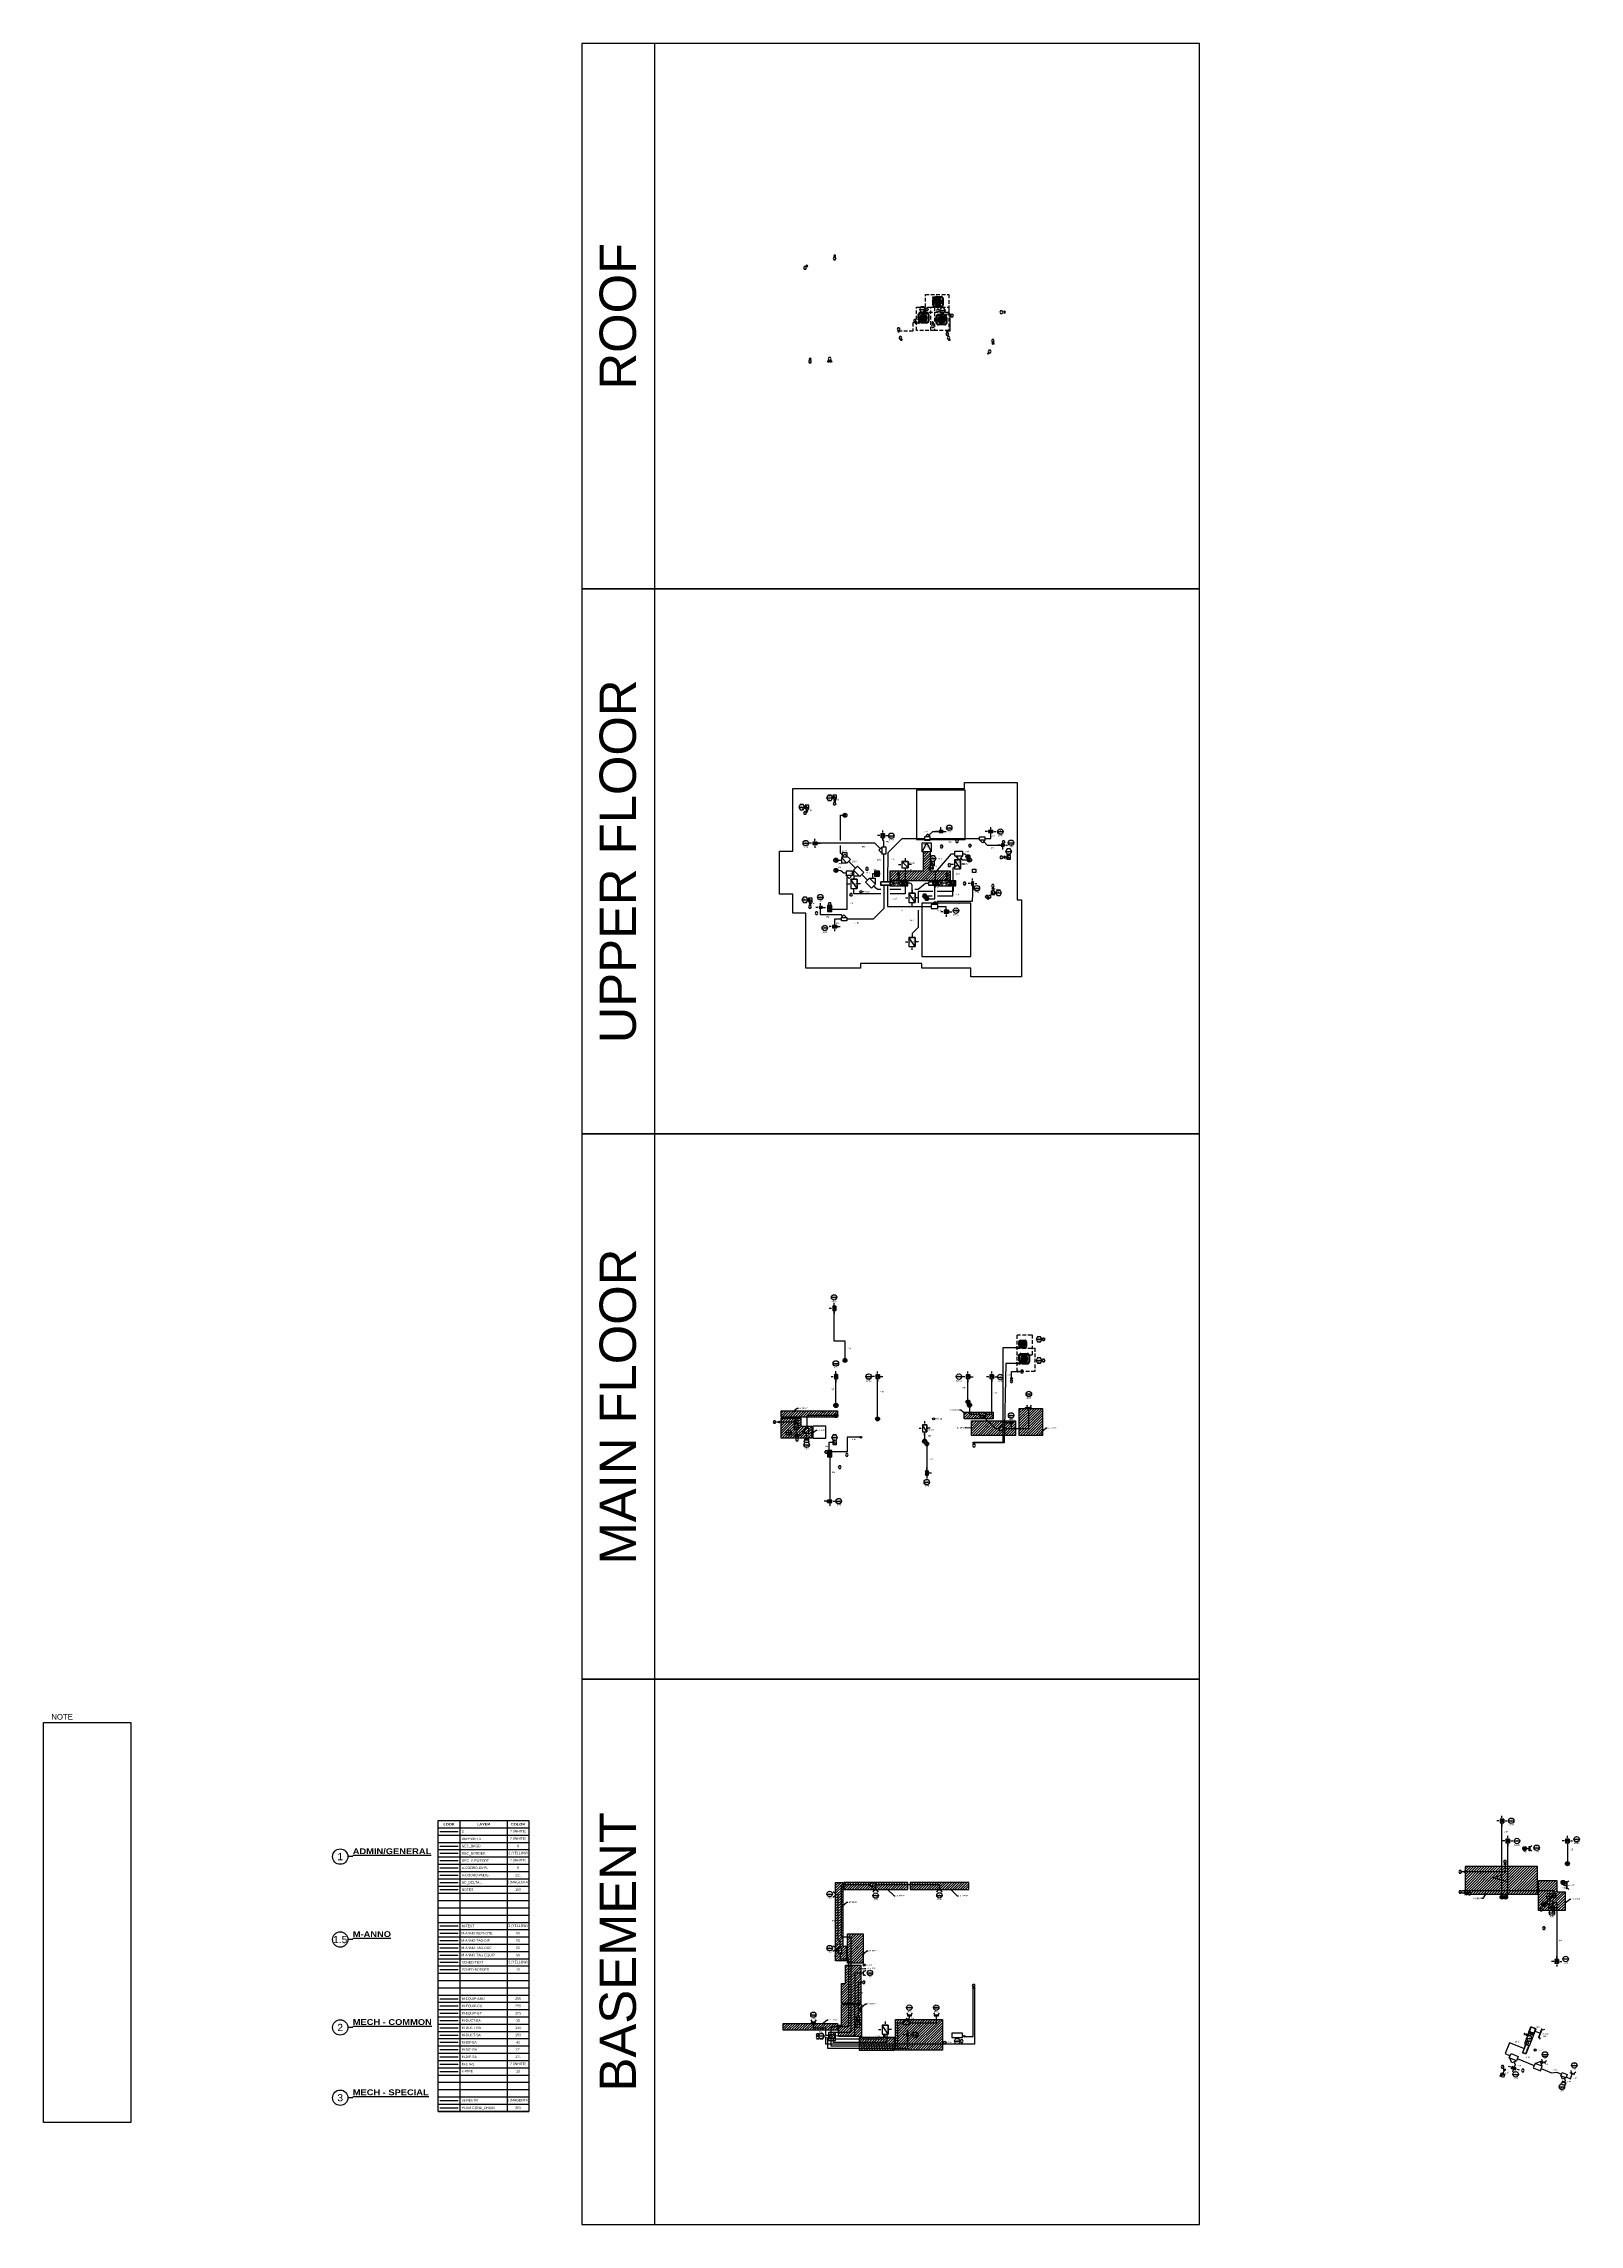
# Model space of a CAD drawing. Extents: x -1303 to 3769, y -1333 to 5867.
import ezdxf
from ezdxf.enums import TextEntityAlignment as Align

# ---------------------------------------------------------------- set-up
doc = ezdxf.new("R2010")
doc.units = 0
doc.header["$LTSCALE"] = 24
doc.header["$MEASUREMENT"] = 0
doc.linetypes.add('DASHED', pattern=[0.75, 0.5, -0.25])
doc.linetypes.add('HIDDEN2', pattern=[0.1875, 0.125, -0.0625])
for name, color, linetype in [('A-COORD-CMPL', 8, 'Continuous'), ('A-COORD-PNDG', 211, 'Continuous'), ('GE_DELTA 1', 6, 'Continuous'), ('GEC_BKGD', 8, 'Continuous'), ('GEC_BORDER', 2, 'Continuous'), ('M-ANNO-KEYNOTE', 50, 'Continuous'), ('M-ANNO-TAG-DIF', 50, 'Continuous'), ('M-ANNO-TAG-DUCT', 50, 'Continuous'), ('M-ANNO-TAG-EQUIP', 50, 'Continuous'), ('M-CTRL', 7, 'Continuous'), ('M-DIF-EA', 42, 'Continuous'), ('M-DIF-RA', 121, 'Continuous'), ('M-DIF-SA', 171, 'Continuous'), ('M-DUCT-RA', 130, 'Continuous'), ('M-DUCT-SA', 150, 'Continuous'), ('M-EQUIP-AHU', 255, 'Continuous'), ('M-EQUIP-CLR', 12, 'DASHED'), ('M-EQUIP-CU', 255, 'Continuous'), ('M-EQUIP-EF', 255, 'Continuous'), ('M-PENTR', 6, 'Continuous'), ('M-PIPE', 10, 'Continuous'), ('M-TEXT', 2, 'Continuous'), ('PLUM-COND_DRAIN', 200, 'Condensate_Drain'), ('SCHED-BORDER', 13, 'Continuous'), ('SCHED-TEXT', 2, 'Continuous')]:
    doc.layers.add(name, color=color, linetype=linetype)
for name, color, linetype, plot in [('CORE', 4, 'Continuous', False), ('GEC_VIEWPORT', 7, 'Continuous', False), ('Notes', 190, 'Continuous', False)]:
    doc.layers.add(name, color=color, linetype=linetype, plot=plot)
doc.layers.add('M-DUCT-EA', color=30, linetype='Continuous', lineweight=30)
doc.styles.add('A2', font='arial.ttf', dxfattribs={"height": 0.0625})
doc.styles.add('ARC-TEXT', font='arial.ttf', dxfattribs={"width": 0.86, "height": 4.5})
doc.styles.add('Arial', font='arial.ttf')
doc.styles.add('Arial Black', font='ariblk.ttf')
doc.styles.add('rpm', font='arial.ttf', dxfattribs={"width": 0.85, "height": 0.09375})
doc.styles.get("Standard").update_dxf_attribs({"font": 'arial.ttf'})
doc.linetypes.add('Condensate_Drain', pattern='A,3.1,-0.25,["CD",Standard,S=0.1,R=0,X=-0.12585,Y=-0.05],-0.165', length=3.515)
doc.dimstyles.new('Standard1', dxfattribs={"dimscale": 24, "dimtxt": 4.5, "dimasz": 0.25, "dimexe": 0.18, "dimexo": 0.0625, "dimgap": 2, "dimtad": 0, "dimtih": 1, "dimtoh": 1, "dimdec": 8, "dimzin": 0, "dimdsep": 46, "dimlunit": 4, "dimtxsty": 'Standard', "dimcen": 0.089844, "dimclre": 256, "dimadec": 0, "dimazin": 0, "dimtfac": 1, "dimtdec": 8, "dimtofl": 0, "dimtmove": 0, "dimatfit": 3, "dimfxl": 1, "dimtolj": 1, "dimtzin": 0, "dimarcsym": 0})
pattern_1 = [(45, (2135.31, -2425.93), (-4.419417, 4.419417), [])]

# ---------------------------------------------------------------- blocks, each defined once
blk = doc.blocks.new('Drawing Title')
blk.add_line((0, -0.027), (-0.169, -0.027))
blk.add_circle((-0.432, -0.027), 0.264)
at = {"style": 'Arial', "flags": 4}
blk.add_attdef('#', text='', height=0.25, dxfattribs=at).set_placement((-0.432, -0.027), align=Align.MIDDLE_CENTER)
at = {"flags": 4}
for tag, p, height, style in [('%%UTITLE', (0, 0.059), 0.2, 'Arial Black'), ('SCALE', (0, -0.213), 0.1, 'Arial')]:
    blk.add_attdef(tag, p, '', height=height, dxfattribs=dict(at, style=style))
blk = doc.blocks.new('GE_FAU')
for p, q in [((0, 0), (18, 0)), ((0, -18), (0, 0)), ((18, -18), (18, 0)), ((0, -16.6), (18, -16.6)), ((1, -16.6), (1, -1)), ((1, -1), (17, -1)), ((1.5, -60), (1.5, -90)), ((13.5, -60), (13.5, -90)), ((17, -16.6), (17, -1)), ((1.5, -90), (13.5, -90))]:
    blk.add_line(p, q)
at = {"linetype": 'HIDDEN2'}
for p, q in [((0, -18), (4.5, -16.6)), ((2.5, -60), (2.5, -89)), ((4.5, -16.6), (9, -18)), ((9, -18), (13.5, -16.6)), ((12.5, -60), (12.5, -89)), ((13.5, -16.6), (18, -18)), ((2.5, -89), (12.5, -89))]:
    blk.add_line(p, q, dxfattribs=at)
blk.add_lwpolyline([(0, -60), (0, -18), (18, -18), (18, -60)], close=True)
for centre in [(20.9, -29.2), (20.9, -31.7)]:
    blk.add_circle(centre, 0.875)
blk = doc.blocks.new('GE_EQM_TAG')
blk.add_line((-10, 0), (10, 0))
blk.add_lwpolyline([(-5, 8.7), (-10, 0), (-5, -8.7), (5, -8.7), (10, 0), (5, 8.7)], close=True)
at = {"style": 'ARC-TEXT', "width": 1.00018}
for tag, p in [('EQM', (0, 4.3)), ('LABEL', (0, -4.3))]:
    blk.add_attdef(tag, text='', height=4.5, dxfattribs=at).set_placement(p, align=Align.MIDDLE_CENTER)
blk = doc.blocks.new('GE_MKN')
blk.add_lwpolyline([(-2.4, -4.2), (2.4, -4.2), (4.8, 0), (2.4, 4.2), (-2.4, 4.2), (-4.8, 0), (-2.4, -4.2)])
at = {"style": 'Arial'}
blk.add_attdef('NOTE', text='', height=4.27, dxfattribs=at).set_placement((0, 0), align=Align.MIDDLE_CENTER)
blk = doc.blocks.new('*U37')
for p, q in [((-11, 0), (-18.2, 0)), ((-7, 3), (7, 3)), ((7, 3), (-7, 3)), ((-7, 3), (-7, -3)), ((0, 7), (0, 14.2)), ((7, 3), (7, -3)), ((7, -3), (7, 3)), ((11, 0), (18.2, 0)), ((-7, -3), (7, -3))]:
    blk.add_line(p, q)
at = {"color": 9}
for p, q in [((-7, -3), (7, 3)), ((7, -3), (-7, 3))]:
    blk.add_line(p, q, dxfattribs=at)
at = {"const_width": 0.563}
for points in [[(-18.2, 0), (-16.5, 1.7)], [(-18.2, 0), (-16.5, -1.7)], [(0, 14.2), (-1.7, 12.5)], [(0, 14.2), (1.7, 12.5)], [(18.2, 0), (16.5, 1.7)], [(18.2, 0), (16.5, -1.7)]]:
    blk.add_lwpolyline(points, dxfattribs=at)
blk = doc.blocks.new('GE_SA')
blk.add_line((-9, 0), (9, 0))
blk.add_circle((0, 0), 9)
at = {"style": 'ARC-TEXT'}
for tag, p in [('NECK', (0, 3.1)), ('SIZE', (0, -12.9)), ('CFM', (0, -3.5))]:
    blk.add_attdef(tag, text='', height=4.5, dxfattribs=at).set_placement(p, align=Align.MIDDLE_CENTER)
blk = doc.blocks.new('*U36')
for p, q in [((-6, 6), (6, -6)), ((0, 0), (-6, -6))]:
    blk.add_line(p, q)
blk.add_lwpolyline([(-6, -6), (6, -6), (6, 6), (-6, 6)], close=True)
blk = doc.blocks.new('*U38')
blk.add_hatch(color=256).paths.add_polyline_path([(2.1, 2.1), (0, 0), (2.1, -2.1, 0.198912), (3, 0, 0.198912)])
for p, q in [((-2.1, -2.1), (2.1, 2.1)), ((2.1, -2.1), (0, 0))]:
    blk.add_line(p, q)
blk.add_circle((0, 0), 3)
blk = doc.blocks.new('*U635')
for p, q in [((-16.9, 7.1), (-13, 1.6)), ((-10, 0), (10, 0)), ((17, 7.3), (13, 1.6))]:
    blk.add_line(p, q)
at = {"const_width": 0.45}
for points in [[(-13, 1.7), (-15.6, 2.1)], [(-13, 1.6), (-12.6, 4.3)], [(13, 1.6), (12.6, 4.3)], [(13, 1.6), (15.7, 2.1)]]:
    blk.add_lwpolyline(points, dxfattribs=at)
blk.add_lwpolyline([(-15, 0), (15, 0), (15, -1.5), (-15, -1.5)], close=True)
blk = doc.blocks.new('*U39')
at = {"linetype": 'Continuous'}
blk.add_arc((0, 0), 1.5, 221.81031, 138.18969, dxfattribs=at)
blk = doc.blocks.new('*U30')
at = {"linetype": 'Continuous'}
for p, q in [((-5.7, 1.5), (-5.7, -1.5)), ((-5.7, 1.5), (-4.7, 1.5)), ((0, 0), (-5, 0)), ((-5.7, -1.5), (-4.7, -1.5))]:
    blk.add_line(p, q, dxfattribs=at)
blk = doc.blocks.new('*U636')
for p, q in [((-8.9, 7.1), (-5, 1.6)), ((-4, 0), (4, 0)), ((9, 7.3), (5, 1.6))]:
    blk.add_line(p, q)
at = {"const_width": 0.45}
for points in [[(-8.8, 7.1), (-9.3, 4.4)], [(-8.9, 7.1), (-6.2, 6.6)], [(9, 7.3), (6.4, 6.8)], [(9, 7.3), (9.5, 4.6)]]:
    blk.add_lwpolyline(points, dxfattribs=at)
blk.add_lwpolyline([(-7, 0), (7, 0), (7, -1.5), (-7, -1.5)], close=True)
blk = doc.blocks.new('*U40')
for p, q in [((13.8, 20), (1.8, 8)), ((25.1, 8.7), (13.8, 20)), ((25.1, 8.7), (24.5, 8))]:
    blk.add_line(p, q)
blk.add_lwpolyline([(0, 8), (0, -8), (25.2, -8), (25.2, 8), (0, 8)])
blk = doc.blocks.new('*U41')
for p, q in [((13.8, 20), (1.8, 8)), ((25.1, 8.7), (13.8, 20)), ((25.1, 8.7), (24.5, 8))]:
    blk.add_line(p, q)
blk.add_lwpolyline([(0, 8), (0, -8), (25.2, -8), (25.2, 8), (0, 8)])
blk = doc.blocks.new('*U42')
for p, q in [((9.9, 14.3), (1.3, 5.7)), ((18, 6.2), (9.9, 14.3)), ((18, 6.2), (17.5, 5.7))]:
    blk.add_line(p, q)
blk.add_lwpolyline([(0, 5.7), (0, -5.7), (18, -5.7), (18, 5.7), (0, 5.7)])
blk = doc.blocks.new('TH')
at = {"layer": 'M-EQUIP-AHU'}
blk.add_circle((0.14, 0.08), 0.075, dxfattribs=at)
at = {"layer": 'M-EQUIP-AHU', "style": 'rpm', "width": 0.85}
blk.add_text('T', height=0.0938, dxfattribs=at).set_placement((0.14, 0.08), align=Align.MIDDLE)
blk = doc.blocks.new('*U29')
blk.add_hatch(color=256).paths.add_polyline_path([(1.4, 1.4), (0, 0), (1.4, -1.4, 0.198912), (2, 0, 0.198912)])
for p, q in [((-1.4, -1.4), (1.4, 1.4)), ((1.4, -1.4), (0, 0))]:
    blk.add_line(p, q)
blk.add_circle((0, 0), 2)
blk = doc.blocks.new('GE_MECH_SD')
for p, q in [((-10, 0), (-17.2, 0)), ((-6, 6), (6, 6)), ((6, 6), (-6, 6)), ((-6, 6), (-6, -6)), ((0, 10), (0, 17.2)), ((6, 6), (6, -6)), ((6, -6), (6, 6)), ((10, 0), (17.2, 0)), ((-6, -6), (6, -6)), ((0, -10), (0, -17.2))]:
    blk.add_line(p, q)
at = {"color": 9}
for p, q in [((-6, -6), (6, 6)), ((6, -6), (-6, 6))]:
    blk.add_line(p, q, dxfattribs=at)
at = {"const_width": 0.563}
for points in [[(-17.2, 0), (-15.5, 1.7)], [(-17.2, 0), (-15.5, -1.7)], [(0, 17.2), (-1.7, 15.5)], [(0, 17.2), (1.7, 15.5)], [(17.2, 0), (15.5, 1.7)], [(17.2, 0), (15.5, -1.7)], [(0, -17.2), (-1.7, -15.5)], [(0, -17.2), (1.7, -15.5)]]:
    blk.add_lwpolyline(points, dxfattribs=at)
blk = doc.blocks.new('*U49')
for p, q in [((-2.1, -2.1), (2.1, 2.1)), ((2.1, -2.1), (0, 0))]:
    blk.add_line(p, q)
blk.add_circle((0, 0), 3)
blk = doc.blocks.new('*U46')
for p, q in [((-3, 2), (3, 2)), ((-3, 0), (-3, 2)), ((-3, 0), (3, 0)), ((0, 3.5), (0, 10.7)), ((3, 2), (3, 0))]:
    blk.add_line(p, q)
at = {"const_width": 0.563}
for points in [[(0, 10.7), (-1.7, 9)], [(0, 10.7), (1.7, 9)]]:
    blk.add_lwpolyline(points, dxfattribs=at)
blk = doc.blocks.new('*U50')
for p, q in [((-2.1, -2.1), (2.1, 2.1)), ((2.1, -2.1), (0, 0))]:
    blk.add_line(p, q)
blk.add_circle((0, 0), 3)
blk = doc.blocks.new('*U51')
at = {"linetype": 'Continuous'}
for p, q in [((0, 0), (3.5, -3.5)), ((2.9, -5.1), (2.2, -4.4)), ((2.9, -5.1), (5.1, -2.9)), ((5.1, -2.9), (4.4, -2.2))]:
    blk.add_line(p, q, dxfattribs=at)
blk = doc.blocks.new('*U637')
for p, q in [((-13.9, 7.1), (-10, 1.6)), ((-5, 0), (5, 0)), ((14, 7.3), (10, 1.6))]:
    blk.add_line(p, q)
at = {"const_width": 0.45}
for points in [[(-10, 1.7), (-12.6, 2.1)], [(-10, 1.6), (-9.6, 4.3)], [(10, 1.6), (9.6, 4.3)], [(10, 1.6), (12.7, 2.1)]]:
    blk.add_lwpolyline(points, dxfattribs=at)
blk.add_lwpolyline([(-12, 0), (12, 0), (12, -1.5), (-12, -1.5)], close=True)
blk = doc.blocks.new('*U53')
blk.add_hatch(color=256).paths.add_polyline_path([(3.5, 3.5), (-3.5, -3.5), (-3.4, -3.6, 0.659467), (5, 0, 0.198912)])
blk.add_line((-3.5, -3.5), (3.5, 3.5))
at = {"color": 1}
blk.add_circle((0, 0), 7, dxfattribs=at)
blk.add_circle((0, 0), 5)
blk = doc.blocks.new('*U48')
for points in [[(-3.2, -3.2), (0, 0), (-3.2, 3.2, 0.198912), (-4.5, 0, 0.198912)], [(3.2, 3.2), (0, 0), (3.2, -3.2, 0.198912), (4.5, 0, 0.198912)]]:
    blk.add_hatch(color=256).paths.add_polyline_path(points)
for p, q in [((-3.2, -3.2), (3.2, 3.2)), ((3.2, -3.2), (-3.2, 3.2))]:
    blk.add_line(p, q)
at = {"color": 1}
blk.add_circle((0, 0), 6.5, dxfattribs=at)
blk.add_circle((0, 0), 4.5)
blk = doc.blocks.new('*U638')
for p, q in [((-8.9, 7.1), (-5, 1.6)), ((-3, 0), (3, 0)), ((9, 7.3), (5, 1.6))]:
    blk.add_line(p, q)
at = {"const_width": 0.45}
for points in [[(-8.8, 7.1), (-9.3, 4.4)], [(-8.9, 7.1), (-6.2, 6.6)], [(9, 7.3), (6.4, 6.8)], [(9, 7.3), (9.5, 4.6)]]:
    blk.add_lwpolyline(points, dxfattribs=at)
blk.add_lwpolyline([(-7, 0), (7, 0), (7, -1.5), (-7, -1.5)], close=True)
blk = doc.blocks.new('*U47')
for points in [[(-3.2, -3.2), (0, 0), (-3.2, 3.2, 0.198912), (-4.5, 0, 0.198912)], [(3.2, 3.2), (0, 0), (3.2, -3.2, 0.198912), (4.5, 0, 0.198912)]]:
    blk.add_hatch(color=256).paths.add_polyline_path(points)
for p, q in [((-3.2, -3.2), (3.2, 3.2)), ((3.2, -3.2), (-3.2, 3.2))]:
    blk.add_line(p, q)
at = {"color": 1}
blk.add_circle((0, 0), 6.5, dxfattribs=at)
blk.add_circle((0, 0), 4.5)
blk = doc.blocks.new('*U55')
blk.add_lwpolyline([(-15, -30), (-15, 0), (15, 0), (15, -30), (-15, -30), (0, 0), (15, -30)])
at = {"style": 'ARC-TEXT'}
for s, p in [('30"X30"', (0, -8)), ('A/A', (1.6, -15.7))]:
    blk.add_text(s, height=4.5, dxfattribs=at).set_placement(p, align=Align.CENTER)
blk = doc.blocks.new('*U98')
at = {"linetype": 'Continuous'}
blk.add_circle((0, 0), 1.5, dxfattribs=at)
blk = doc.blocks.new('*U57')
for p, q in [((-21.2, 0), (-14, 0)), ((-10, 10), (10, 10)), ((10, 10), (-10, 10)), ((-10, 10), (-10, -10)), ((0, 21.2), (0, 14)), ((10, 10), (10, -10)), ((10, -10), (10, 10)), ((21.2, 0), (14, 0)), ((-10, -10), (10, -10))]:
    blk.add_line(p, q)
at = {"color": 8}
blk.add_line((10, -10), (-10, 10), dxfattribs=at)
at = {"const_width": 0.563}
for points in [[(-14, 0), (-15.7, 1.7)], [(-14, 0), (-15.7, -1.7)], [(0, 14), (-1.7, 15.7)], [(0, 14), (1.7, 15.7)], [(14, 0), (15.7, 1.7)], [(14, 0), (15.7, -1.7)]]:
    blk.add_lwpolyline(points, dxfattribs=at)
blk = doc.blocks.new('*U58')
for p, q in [((-18.2, 0), (-11, 0)), ((-7, 12), (7, 12)), ((7, 12), (-7, 12)), ((-7, 12), (-7, -12)), ((0, 23.2), (0, 16)), ((7, 12), (7, -12)), ((7, -12), (7, 12)), ((18.2, 0), (11, 0)), ((-7, -12), (7, -12)), ((0, -23.2), (0, -16))]:
    blk.add_line(p, q)
at = {"color": 8}
blk.add_line((7, -12), (-7, 12), dxfattribs=at)
at = {"const_width": 0.563}
for points in [[(-11, 0), (-12.7, 1.7)], [(-11, 0), (-12.7, -1.7)], [(0, 16), (-1.7, 17.7)], [(0, 16), (1.7, 17.7)], [(11, 0), (12.7, 1.7)], [(11, 0), (12.7, -1.7)], [(0, -16), (-1.7, -17.7)], [(0, -16), (1.7, -17.7)]]:
    blk.add_lwpolyline(points, dxfattribs=at)
blk = doc.blocks.new('*U65')
blk.add_hatch(color=256).paths.add_polyline_path([(3.5, 3.5), (-3.5, -3.5), (-3.4, -3.6, 0.659467), (5, 0, 0.198912)])
blk.add_line((-3.5, -3.5), (3.5, 3.5))
at = {"color": 1}
blk.add_circle((0, 0), 7, dxfattribs=at)
blk.add_circle((0, 0), 5)
blk = doc.blocks.new('*U66')
for p, q in [((3, 0), (-3, 0)), ((-3, -2), (-3, 0)), ((3, -2), (-3, -2)), ((0, -3.5), (0, -10.7)), ((3, 0), (3, -2))]:
    blk.add_line(p, q)
at = {"const_width": 0.563}
for points in [[(0, -10.7), (-1.7, -9)], [(0, -10.7), (1.7, -9)]]:
    blk.add_lwpolyline(points, dxfattribs=at)
blk = doc.blocks.new('*U68')
for p, q in [((-21.2, 0), (-14, 0)), ((-10, 15), (10, 15)), ((10, 15), (-10, 15)), ((-10, 15), (-10, -15)), ((0, 26.2), (0, 19)), ((10, 15), (10, -15)), ((10, -15), (10, 15)), ((21.2, 0), (14, 0)), ((-10, -15), (10, -15)), ((0, -26.2), (0, -19))]:
    blk.add_line(p, q)
at = {"color": 8}
blk.add_line((10, -15), (-10, 15), dxfattribs=at)
at = {"const_width": 0.563}
for points in [[(-14, 0), (-15.7, 1.7)], [(-14, 0), (-15.7, -1.7)], [(0, 19), (-1.7, 20.7)], [(0, 19), (1.7, 20.7)], [(14, 0), (15.7, 1.7)], [(14, 0), (15.7, -1.7)], [(0, -19), (-1.7, -20.7)], [(0, -19), (1.7, -20.7)]]:
    blk.add_lwpolyline(points, dxfattribs=at)
blk = doc.blocks.new('*U69')
for p, q in [((-21.2, 0), (-14, 0)), ((-10, 15), (10, 15)), ((10, 15), (-10, 15)), ((-10, 15), (-10, -15)), ((0, 26.2), (0, 19)), ((10, 15), (10, -15)), ((10, -15), (10, 15)), ((21.2, 0), (14, 0)), ((-10, -15), (10, -15)), ((0, -26.2), (0, -19))]:
    blk.add_line(p, q)
at = {"color": 8}
blk.add_line((10, -15), (-10, 15), dxfattribs=at)
at = {"const_width": 0.563}
for points in [[(-14, 0), (-15.7, 1.7)], [(-14, 0), (-15.7, -1.7)], [(0, 19), (-1.7, 20.7)], [(0, 19), (1.7, 20.7)], [(14, 0), (15.7, 1.7)], [(14, 0), (15.7, -1.7)], [(0, -19), (-1.7, -20.7)], [(0, -19), (1.7, -20.7)]]:
    blk.add_lwpolyline(points, dxfattribs=at)
blk = doc.blocks.new('*U67')
for p, q in [((-21.2, 0), (-14, 0)), ((-10, 15), (10, 15)), ((10, 15), (-10, 15)), ((-10, 15), (-10, -15)), ((0, 26.2), (0, 19)), ((10, 15), (10, -15)), ((10, -15), (10, 15)), ((21.2, 0), (14, 0)), ((-10, -15), (10, -15))]:
    blk.add_line(p, q)
at = {"color": 8}
blk.add_line((10, -15), (-10, 15), dxfattribs=at)
at = {"const_width": 0.563}
for points in [[(-14, 0), (-15.7, 1.7)], [(-14, 0), (-15.7, -1.7)], [(0, 19), (-1.7, 20.7)], [(0, 19), (1.7, 20.7)], [(14, 0), (15.7, 1.7)], [(14, 0), (15.7, -1.7)]]:
    blk.add_lwpolyline(points, dxfattribs=at)
blk = doc.blocks.new('*U70')
for p, q in [((-10, 0), (-17.2, 0)), ((-6, 3), (6, 3)), ((6, 3), (-6, 3)), ((-6, 3), (-6, -3)), ((0, 7), (0, 14.2)), ((6, 3), (6, -3)), ((6, -3), (6, 3)), ((10, 0), (17.2, 0)), ((-6, -3), (6, -3)), ((0, -7), (0, -14.2))]:
    blk.add_line(p, q)
at = {"color": 9}
for p, q in [((-6, -3), (6, 3)), ((6, -3), (-6, 3))]:
    blk.add_line(p, q, dxfattribs=at)
at = {"const_width": 0.563}
for points in [[(-17.2, 0), (-15.5, 1.7)], [(-17.2, 0), (-15.5, -1.7)], [(0, 14.2), (-1.7, 12.5)], [(0, 14.2), (1.7, 12.5)], [(17.2, 0), (15.5, 1.7)], [(17.2, 0), (15.5, -1.7)], [(0, -14.2), (-1.7, -12.5)], [(0, -14.2), (1.7, -12.5)]]:
    blk.add_lwpolyline(points, dxfattribs=at)
blk = doc.blocks.new('*U71')
for p, q in [((-10, 0), (-17.2, 0)), ((-6, 6), (6, 6)), ((6, 6), (-6, 6)), ((-6, 6), (-6, -6)), ((0, 10), (0, 17.2)), ((6, 6), (6, -6)), ((6, -6), (6, 6)), ((10, 0), (17.2, 0)), ((-6, -6), (6, -6)), ((0, -10), (0, -17.2))]:
    blk.add_line(p, q)
at = {"color": 9}
for p, q in [((-6, -6), (6, 6)), ((6, -6), (-6, 6))]:
    blk.add_line(p, q, dxfattribs=at)
at = {"const_width": 0.563}
for points in [[(-17.2, 0), (-15.5, 1.7)], [(-17.2, 0), (-15.5, -1.7)], [(0, 17.2), (-1.7, 15.5)], [(0, 17.2), (1.7, 15.5)], [(17.2, 0), (15.5, 1.7)], [(17.2, 0), (15.5, -1.7)], [(0, -17.2), (-1.7, -15.5)], [(0, -17.2), (1.7, -15.5)]]:
    blk.add_lwpolyline(points, dxfattribs=at)
blk = doc.blocks.new('*U72')
for p, q in [((-11, 0), (-18.2, 0)), ((-7, 5), (7, 5)), ((7, 5), (-7, 5)), ((-7, 5), (-7, -5)), ((7, 5), (7, -5)), ((7, -5), (7, 5)), ((11, 0), (18.2, 0)), ((-7, -5), (7, -5)), ((0, -9), (0, -16.2))]:
    blk.add_line(p, q)
at = {"color": 9}
for p, q in [((-7, -5), (7, 5)), ((7, -5), (-7, 5))]:
    blk.add_line(p, q, dxfattribs=at)
at = {"const_width": 0.563}
for points in [[(-18.2, 0), (-16.5, 1.7)], [(-18.2, 0), (-16.5, -1.7)], [(18.2, 0), (16.5, 1.7)], [(18.2, 0), (16.5, -1.7)], [(0, -16.2), (-1.7, -14.5)], [(0, -16.2), (1.7, -14.5)]]:
    blk.add_lwpolyline(points, dxfattribs=at)
blk = doc.blocks.new('*U91')
for p, q in [((-10, 0), (-17.2, 0)), ((-6, 3), (6, 3)), ((6, 3), (-6, 3)), ((-6, 3), (-6, -3)), ((0, 7), (0, 14.2)), ((6, 3), (6, -3)), ((6, -3), (6, 3)), ((10, 0), (17.2, 0)), ((-6, -3), (6, -3))]:
    blk.add_line(p, q)
at = {"color": 9}
for p, q in [((-6, -3), (6, 3)), ((6, -3), (-6, 3))]:
    blk.add_line(p, q, dxfattribs=at)
at = {"const_width": 0.563}
for points in [[(-17.2, 0), (-15.5, 1.7)], [(-17.2, 0), (-15.5, -1.7)], [(0, 14.2), (-1.7, 12.5)], [(0, 14.2), (1.7, 12.5)], [(17.2, 0), (15.5, 1.7)], [(17.2, 0), (15.5, -1.7)]]:
    blk.add_lwpolyline(points, dxfattribs=at)
blk = doc.blocks.new('*U74')
for p, q in [((-11, 0), (-18.2, 0)), ((-7, 4), (7, 4)), ((7, 4), (-7, 4)), ((-7, 4), (-7, -4)), ((0, 8), (0, 15.2)), ((7, 4), (7, -4)), ((7, -4), (7, 4)), ((11, 0), (18.2, 0)), ((-7, -4), (7, -4)), ((0, -8), (0, -15.2))]:
    blk.add_line(p, q)
at = {"color": 9}
for p, q in [((-7, -4), (7, 4)), ((7, -4), (-7, 4))]:
    blk.add_line(p, q, dxfattribs=at)
at = {"const_width": 0.563}
for points in [[(-18.2, 0), (-16.5, 1.7)], [(-18.2, 0), (-16.5, -1.7)], [(0, 15.2), (-1.7, 13.5)], [(0, 15.2), (1.7, 13.5)], [(18.2, 0), (16.5, 1.7)], [(18.2, 0), (16.5, -1.7)], [(0, -15.2), (-1.7, -13.5)], [(0, -15.2), (1.7, -13.5)]]:
    blk.add_lwpolyline(points, dxfattribs=at)
blk = doc.blocks.new('*U73')
for p, q in [((-11, 0), (-18.2, 0)), ((-7, 3), (7, 3)), ((7, 3), (-7, 3)), ((-7, 3), (-7, -3)), ((0, 7), (0, 14.2)), ((7, 3), (7, -3)), ((7, -3), (7, 3)), ((11, 0), (18.2, 0)), ((-7, -3), (7, -3))]:
    blk.add_line(p, q)
at = {"color": 9}
for p, q in [((-7, -3), (7, 3)), ((7, -3), (-7, 3))]:
    blk.add_line(p, q, dxfattribs=at)
at = {"const_width": 0.563}
for points in [[(-18.2, 0), (-16.5, 1.7)], [(-18.2, 0), (-16.5, -1.7)], [(0, 14.2), (-1.7, 12.5)], [(0, 14.2), (1.7, 12.5)], [(18.2, 0), (16.5, 1.7)], [(18.2, 0), (16.5, -1.7)]]:
    blk.add_lwpolyline(points, dxfattribs=at)
blk = doc.blocks.new('*U89')
for p, q in [((-11, 0), (-18.2, 0)), ((-7, 4), (7, 4)), ((7, 4), (-7, 4)), ((-7, 4), (-7, -4)), ((7, 4), (7, -4)), ((7, -4), (7, 4)), ((11, 0), (18.2, 0)), ((-7, -4), (7, -4)), ((0, -8), (0, -15.2))]:
    blk.add_line(p, q)
at = {"color": 9}
for p, q in [((-7, -4), (7, 4)), ((7, -4), (-7, 4))]:
    blk.add_line(p, q, dxfattribs=at)
at = {"const_width": 0.563}
for points in [[(-18.2, 0), (-16.5, 1.7)], [(-18.2, 0), (-16.5, -1.7)], [(18.2, 0), (16.5, 1.7)], [(18.2, 0), (16.5, -1.7)], [(0, -15.2), (-1.7, -13.5)], [(0, -15.2), (1.7, -13.5)]]:
    blk.add_lwpolyline(points, dxfattribs=at)
blk = doc.blocks.new('*U75')
blk.add_hatch(color=256).paths.add_polyline_path([(1.4, 1.4), (0, 0), (1.4, -1.4, 0.198912), (2, 0, 0.198912)])
for p, q in [((-1.4, -1.4), (1.4, 1.4)), ((1.4, -1.4), (0, 0))]:
    blk.add_line(p, q)
blk.add_circle((0, 0), 2)
blk = doc.blocks.new('*U80')
for p, q in [((-4, 7), (4, 7)), ((4, 7), (-4, 7)), ((-4, 7), (-4, -7)), ((0, 11), (0, 18.2)), ((4, 7), (4, -7)), ((4, -7), (4, 7)), ((8, 0), (15.2, 0)), ((-4, -7), (4, -7)), ((0, -11), (0, -18.2))]:
    blk.add_line(p, q)
at = {"color": 9}
for p, q in [((-4, -7), (4, 7)), ((4, -7), (-4, 7))]:
    blk.add_line(p, q, dxfattribs=at)
at = {"const_width": 0.563}
for points in [[(0, 18.2), (-1.7, 16.5)], [(0, 18.2), (1.7, 16.5)], [(15.2, 0), (13.5, 1.7)], [(15.2, 0), (13.5, -1.7)], [(0, -18.2), (-1.7, -16.5)], [(0, -18.2), (1.7, -16.5)]]:
    blk.add_lwpolyline(points, dxfattribs=at)
blk = doc.blocks.new('*U86')
blk.add_line((-3.5, -3.5), (3.5, 3.5))
at = {"color": 1}
blk.add_circle((0, 0), 7, dxfattribs=at)
blk.add_arc((0, 0), 5, 18.20996, 341.79004)
blk = doc.blocks.new('*U81')
for points in [[(-3.2, -3.2), (0, 0), (-3.2, 3.2, 0.198912), (-4.5, 0, 0.198912)], [(3.2, 3.2), (0, 0), (3.2, -3.2, 0.198912), (4.5, 0, 0.198912)]]:
    blk.add_hatch(color=256).paths.add_polyline_path(points)
for p, q in [((-3.2, -3.2), (3.2, 3.2)), ((3.2, -3.2), (-3.2, 3.2))]:
    blk.add_line(p, q)
at = {"color": 1}
blk.add_circle((0, 0), 6.5, dxfattribs=at)
blk.add_circle((0, 0), 4.5)
blk = doc.blocks.new('*U82')
for p, q in [((-10, 0), (-17.2, 0)), ((-6, 6), (6, 6)), ((6, 6), (-6, 6)), ((-6, 6), (-6, -6)), ((0, 10), (0, 17.2)), ((6, 6), (6, -6)), ((6, -6), (6, 6)), ((10, 0), (17.2, 0)), ((-6, -6), (6, -6)), ((0, -10), (0, -17.2))]:
    blk.add_line(p, q)
at = {"color": 9}
for p, q in [((-6, -6), (6, 6)), ((6, -6), (-6, 6))]:
    blk.add_line(p, q, dxfattribs=at)
at = {"const_width": 0.563}
for points in [[(-17.2, 0), (-15.5, 1.7)], [(-17.2, 0), (-15.5, -1.7)], [(0, 17.2), (-1.7, 15.5)], [(0, 17.2), (1.7, 15.5)], [(17.2, 0), (15.5, 1.7)], [(17.2, 0), (15.5, -1.7)], [(0, -17.2), (-1.7, -15.5)], [(0, -17.2), (1.7, -15.5)]]:
    blk.add_lwpolyline(points, dxfattribs=at)
blk = doc.blocks.new('*U77')
for points in [[(-3.2, -3.2), (0, 0), (-3.2, 3.2, 0.198912), (-4.5, 0, 0.198912)], [(3.2, 3.2), (0, 0), (3.2, -3.2, 0.198912), (4.5, 0, 0.198912)]]:
    blk.add_hatch(color=256).paths.add_polyline_path(points)
for p, q in [((-3.2, -3.2), (3.2, 3.2)), ((3.2, -3.2), (-3.2, 3.2))]:
    blk.add_line(p, q)
at = {"color": 1}
blk.add_circle((0, 0), 6.5, dxfattribs=at)
blk.add_circle((0, 0), 4.5)
blk = doc.blocks.new('*U76')
for p, q in [((-8, 0), (-15.2, 0)), ((-4, 7), (4, 7)), ((4, 7), (-4, 7)), ((-4, 7), (-4, -7)), ((0, 11), (0, 18.2)), ((4, 7), (4, -7)), ((4, -7), (4, 7)), ((-4, -7), (4, -7)), ((0, -11), (0, -18.2))]:
    blk.add_line(p, q)
at = {"color": 9}
for p, q in [((-4, -7), (4, 7)), ((4, -7), (-4, 7))]:
    blk.add_line(p, q, dxfattribs=at)
at = {"const_width": 0.563}
for points in [[(-15.2, 0), (-13.5, 1.7)], [(-15.2, 0), (-13.5, -1.7)], [(0, 18.2), (-1.7, 16.5)], [(0, 18.2), (1.7, 16.5)], [(0, -18.2), (-1.7, -16.5)], [(0, -18.2), (1.7, -16.5)]]:
    blk.add_lwpolyline(points, dxfattribs=at)
blk = doc.blocks.new('*U78')
blk.add_hatch(color=256).paths.add_polyline_path([(2.1, 2.1), (0, 0), (2.1, -2.1, 0.198912), (3, 0, 0.198912)])
for p, q in [((-2.1, -2.1), (2.1, 2.1)), ((2.1, -2.1), (0, 0))]:
    blk.add_line(p, q)
blk.add_circle((0, 0), 3)
blk = doc.blocks.new('*U83')
for points in [[(-3.5, -3.5), (0, 0), (-3.5, 3.5, 0.198912), (-5, 0, 0.198912)], [(3.5, 3.5), (0, 0), (3.5, -3.5, 0.198912), (5, 0, 0.198912)]]:
    blk.add_hatch(color=256).paths.add_polyline_path(points)
for p, q in [((-3.5, -3.5), (3.5, 3.5)), ((3.5, -3.5), (-3.5, 3.5))]:
    blk.add_line(p, q)
at = {"color": 1}
blk.add_circle((0, 0), 7, dxfattribs=at)
blk.add_circle((0, 0), 5)
blk = doc.blocks.new('*U84')
for p, q in [((-9, 0), (-16.2, 0)), ((-5, 7), (5, 7)), ((5, 7), (-5, 7)), ((-5, 7), (-5, -7)), ((0, 11), (0, 18.2)), ((5, 7), (5, -7)), ((5, -7), (5, 7)), ((-5, -7), (5, -7)), ((0, -11), (0, -18.2))]:
    blk.add_line(p, q)
at = {"color": 9}
for p, q in [((-5, -7), (5, 7)), ((5, -7), (-5, 7))]:
    blk.add_line(p, q, dxfattribs=at)
at = {"const_width": 0.563}
for points in [[(-16.2, 0), (-14.5, 1.7)], [(-16.2, 0), (-14.5, -1.7)], [(0, 18.2), (-1.7, 16.5)], [(0, 18.2), (1.7, 16.5)], [(0, -18.2), (-1.7, -16.5)], [(0, -18.2), (1.7, -16.5)]]:
    blk.add_lwpolyline(points, dxfattribs=at)
blk = doc.blocks.new('*U79')
for p, q in [((-3.2, -3.2), (3.2, 3.2)), ((3.2, -3.2), (-3.2, 3.2))]:
    blk.add_line(p, q)
at = {"color": 1}
blk.add_circle((0, 0), 6.5, dxfattribs=at)
blk.add_arc((0, 0), 4.5, 18.20996, 341.79004)
blk = doc.blocks.new('*U85')
for p, q in [((-9, 0), (-16.2, 0)), ((-5, 3), (5, 3)), ((5, 3), (-5, 3)), ((-5, 3), (-5, -3)), ((0, 7), (0, 14.2)), ((5, 3), (5, -3)), ((5, -3), (5, 3)), ((9, 0), (16.2, 0)), ((-5, -3), (5, -3))]:
    blk.add_line(p, q)
at = {"color": 9}
for p, q in [((-5, -3), (5, 3)), ((5, -3), (-5, 3))]:
    blk.add_line(p, q, dxfattribs=at)
at = {"const_width": 0.563}
for points in [[(-16.2, 0), (-14.5, 1.7)], [(-16.2, 0), (-14.5, -1.7)], [(0, 14.2), (-1.7, 12.5)], [(0, 14.2), (1.7, 12.5)], [(16.2, 0), (14.5, 1.7)], [(16.2, 0), (14.5, -1.7)]]:
    blk.add_lwpolyline(points, dxfattribs=at)
blk = doc.blocks.new('*U88')
for p, q in [((-3.2, -3.2), (3.2, 3.2)), ((3.2, -3.2), (-3.2, 3.2))]:
    blk.add_line(p, q)
at = {"color": 1}
blk.add_circle((0, 0), 6.5, dxfattribs=at)
blk.add_arc((0, 0), 4.5, 18.20996, 341.79004)
blk = doc.blocks.new('*U87')
for p, q in [((-3.5, -3.5), (3.5, 3.5)), ((3.5, -3.5), (-3.5, 3.5))]:
    blk.add_line(p, q)
at = {"color": 1}
blk.add_circle((0, 0), 7, dxfattribs=at)
blk.add_arc((0, 0), 5, 18.20996, 341.79004)
blk = doc.blocks.new('*U90')
for p, q in [((-9, 0), (-16.2, 0)), ((-5, 3), (5, 3)), ((5, 3), (-5, 3)), ((-5, 3), (-5, -3)), ((5, 3), (5, -3)), ((5, -3), (5, 3)), ((9, 0), (16.2, 0)), ((-5, -3), (5, -3)), ((0, -7), (0, -14.2))]:
    blk.add_line(p, q)
at = {"color": 9}
for p, q in [((-5, -3), (5, 3)), ((5, -3), (-5, 3))]:
    blk.add_line(p, q, dxfattribs=at)
at = {"const_width": 0.563}
for points in [[(-16.2, 0), (-14.5, 1.7)], [(-16.2, 0), (-14.5, -1.7)], [(16.2, 0), (14.5, 1.7)], [(16.2, 0), (14.5, -1.7)], [(0, -14.2), (-1.7, -12.5)], [(0, -14.2), (1.7, -12.5)]]:
    blk.add_lwpolyline(points, dxfattribs=at)
blk = doc.blocks.new('*U92')
for p, q in [((11.8, 17.2), (1.6, 6.9)), ((21.6, 7.4), (11.8, 17.2)), ((21.6, 7.4), (21, 6.9))]:
    blk.add_line(p, q)
blk.add_lwpolyline([(0, 6.9), (0, -6.9), (21.6, -6.9), (21.6, 6.9), (0, 6.9)])
blk = doc.blocks.new('*U93')
for p, q in [((-4.9, -4.9), (4.9, 4.9)), ((4.9, -4.9), (-4.9, 4.9))]:
    blk.add_line(p, q)
at = {"color": 1}
blk.add_circle((0, 0), 9, dxfattribs=at)
blk.add_arc((0, 0), 7, 18.20996, 341.79004)
blk = doc.blocks.new('*U94')
for p, q in [((15.8, 22.9), (2.1, 9.2)), ((28.7, 9.9), (15.8, 22.9)), ((28.7, 9.9), (28, 9.2))]:
    blk.add_line(p, q)
blk.add_lwpolyline([(0, 9.2), (0, -9.2), (28.8, -9.2), (28.8, 9.2), (0, 9.2)])
blk = doc.blocks.new('*U95')
at = {"linetype": 'Continuous'}
blk.add_arc((0, 0), 1.5, 41.81031, 318.18969, dxfattribs=at)
blk = doc.blocks.new('*U52')
at = {"linetype": 'Continuous'}
blk.add_circle((0, 0), 1.5, dxfattribs=at)
blk = doc.blocks.new('*U96')
at = {"linetype": 'Continuous'}
blk.add_arc((0, 0), 1.5, 311.81031, 228.18969, dxfattribs=at)
blk = doc.blocks.new('*U106')
at = {"color": 1}
for p, q in [((-18.4, 15), (-17.4, 16)), ((-17.5, 14.1), (-18.4, 15)), ((-16.6, 15.1), (-17.6, 14.2)), ((-15.5, 12.1), (-17.6, 14.2)), ((-16.5, 15.1), (-17.5, 14.1)), ((-17.4, 16), (-16.5, 15.1)), ((-14.5, 13.1), (-16.6, 15.1)), ((-16.2, 11.2), (-15.7, 11.7)), ((-15.6, 10.6), (-16.2, 11.2)), ((-15.7, 11.7), (-15.6, 11.6)), ((-15.6, 11.6), (-15.5, 11.7)), ((-15.1, 11.2), (-15.6, 11.6)), ((-15.1, 11.1), (-15.6, 10.6)), ((-15.5, 12.5), (-15, 13.1)), ((-15.5, 11.8), (-15.5, 12.5)), ((-15, 11.3), (-15.5, 11.8)), ((-15.5, 11.7), (-15.4, 11.8)), ((-15.1, 11.3), (-15.5, 11.7)), ((-15.5, 11.7), (-15.5, 11.7)), ((-15, 11.4), (-15.1, 11.3)), ((-15.1, 11.3), (-15, 11.3)), ((-15, 11.3), (-15.1, 11.2)), ((-15.1, 11.2), (-15.1, 11.1)), ((-15, 13.1), (-14.2, 13.1)), ((-15, 11.3), (-14.2, 11.3)), ((-14.4, 17.4), (-14.7, 17)), ((-12.4, 14.8), (-14.7, 17)), ((-10.8, 7.4), (-14.7, 11.3)), ((-12.1, 15.1), (-14.4, 17.4)), ((-13.7, 12.5), (-14.2, 13.1)), ((-14.2, 11.3), (-13.7, 11.8)), ((-13.7, 11.8), (-13.7, 12.5)), ((-10.5, 9), (-13.7, 12.2)), ((-12.2, 15.1), (-12.4, 14.9)), ((-12.4, 14.9), (-12.4, 14.6)), ((-12.4, 14.6), (-12.2, 14.3)), ((-11.9, 15.1), (-12.2, 15.1)), ((-11.9, 14.3), (-12.2, 14.3)), ((-8.2, 10.6), (-12, 14.3)), ((-12, 0.2), (-4.5, 0.2)), ((-11.9, 15.1), (-11.8, 15.2)), ((-11.9, 15.1), (-11.7, 14.9)), ((-11.9, 15.1), (-11.9, 15.1)), ((-11.9, 15.1), (-11.7, 14.9)), ((-11.9, 15.1), (-11.9, 15.1)), ((-11.7, 14.6), (-11.9, 14.3)), ((-11.8, 15.2), (-11.6, 15.4)), ((-11.8, 15.2), (-11.6, 15)), ((-11.8, 15.2), (-11.8, 15.2)), ((-11.6, 15), (-11.7, 14.9)), ((-11.7, 14.9), (-11.7, 14.6)), ((-11.7, 14.9), (-11.7, 14.9)), ((-11.7, 14.9), (-11.7, 14.9)), ((-7.7, 10.7), (-11.7, 14.7)), ((-11.6, 15.4), (-11.4, 15.2)), ((-11.4, 15.2), (-11.6, 14.9)), ((-11.6, 14.9), (-11.6, 15)), ((-9.6, 9.3), (-3.4, 3)), ((-8.8, 8.1), (-9.5, 8.8)), ((-9.3, 9.6), (-3, 3.4)), ((-8.1, 8.8), (-8.8, 9.5)), ((-1.1, 1.1), (-1.6, 1.6)), ((-0.2, 12), (-0.2, 4.5)), ((0.2, 12), (0.2, 4.5)), ((1.1, 1.1), (1.6, 1.6)), ((9.3, 9.6), (3, 3.4)), ((9.6, 9.3), (3.4, 3)), ((12, 0.2), (4.5, 0.2)), ((8.1, 8.8), (8.8, 9.5)), ((8.8, 8.1), (9.5, 8.8)), ((-12, -0.2), (-4.5, -0.2)), ((-9.6, -9.3), (-3.4, -3)), ((-8.8, -8.1), (-9.5, -8.8)), ((-9.3, -9.6), (-3, -3.4)), ((-8.1, -8.8), (-8.8, -9.5)), ((-1.1, -1.1), (-1.6, -1.6)), ((-0.2, -12), (-0.2, -4.5)), ((0.2, -12), (0.2, -4.5)), ((1.1, -1.1), (1.6, -1.6)), ((9.3, -9.6), (3, -3.4)), ((9.6, -9.3), (3.4, -3)), ((12, -0.2), (4.5, -0.2)), ((8.1, -8.8), (8.8, -9.5)), ((8.8, -8.1), (9.5, -8.8))]:
    blk.add_line(p, q, dxfattribs=at)
for p, q in [((-17.5, 7), (-15.4, 9.1)), ((-17.5, 5), (-17.5, 7)), ((-17.5, -10.5), (-17.5, 7)), ((-15.4, 9.1), (-15.4, 10.8)), ((-14.9, 8.5), (-15.4, 9.1)), ((-15, -10), (-15, 4.8)), ((-8.5, 14.9), (-14.9, 8.5)), ((-12.1, 15.4), (-14.4, 13.1)), ((-11.7, 15.4), (-12.1, 15.4)), ((-9.1, 15.4), (-11.6, 15.4)), ((-7, 17.5), (-9.1, 15.4)), ((-9.1, 15.4), (-8.5, 14.9)), ((-5, 17.5), (-7, 17.5)), ((-7, 17.5), (10.5, 17.5)), ((-4.9, 15), (10, 15)), ((15, 10), (15, -10)), ((17.5, 10.5), (17.5, -10.5)), ((10.5, -17.5), (-10.5, -17.5)), ((10, -15), (-10, -15))]:
    blk.add_line(p, q)
for centre, radius in [((-14.6, 12.2), 0.786), ((-12.1, 14.7), 0.341), ((0, 0), 10.5), ((0, 0), 9), ((0, 0), 7.5), ((0, 0), 6), ((0, 0), 4.5), ((-1.9, 1.9), 0.393), ((0, 0), 1.5), ((1.9, 1.9), 0.393), ((-1.9, -1.9), 0.393), ((1.9, -1.9), 0.393)]:
    blk.add_circle(centre, radius, dxfattribs=at)
for centre, radius, start, end in [((0, 0), 12, 137.38802, 222.61198), ((-9.2, 9.2), 0.5, 45, 225), ((0, 0), 12, 47.38802, 132.61198), ((9.2, 9.2), 0.5, 315, 135), ((0, 0), 12, 317.38802, 42.61198), ((-9.2, -9.2), 0.5, 135, 315), ((0, 0), 12, 227.38802, 312.61198), ((9.2, -9.2), 0.5, 225, 45)]:
    blk.add_arc(centre, radius, start, end, dxfattribs=at)
for centre, radius, start, end in [((10, 10), 5, 0, 90), ((10.5, 10.5), 7, 0, 90), ((-10.5, -10.5), 7, 180, 270), ((-10, -10), 5, 180, 270), ((10, -10), 5, 270, 0), ((10.5, -10.5), 7, 270, 0)]:
    blk.add_arc(centre, radius, start, end)
blk.add_open_spline([(-5, 17.5), (-4.2, 9.1), (-13.4, 13.4), (-9.2, 3.9), (-17.5, 5)], degree=3)
at = {"layer": 'M-EQUIP-CLR'}
for p, q in [((-41.5, 23.5), (35.5, 23.5)), ((-41.5, -35.5), (-41.5, 23.5)), ((-17.9, 15.5), (-10.6, 8.2)), ((-14.5, 17.2), (-7.9, 10.6)), ((35.5, 23.5), (35.5, -35.5)), ((35.5, -35.5), (-41.5, -35.5))]:
    blk.add_line(p, q, dxfattribs=at)
blk = doc.blocks.new('*U97')
at = {"linetype": 'Continuous'}
blk.add_arc((0, 0), 1.5, 221.81031, 138.18969, dxfattribs=at)
blk = doc.blocks.new('*U100')
at = {"linetype": 'Continuous'}
blk.add_arc((0, 0), 1.5, 86.81031, 3.18969, dxfattribs=at)
blk = doc.blocks.new('*U99')
at = {"linetype": 'Continuous'}
blk.add_arc((0, 0), 1.5, 41.81031, 318.18969, dxfattribs=at)
blk = doc.blocks.new('*U1931')
blk.add_hatch(color=256).paths.add_polyline_path([(3.5, 3.5), (-3.5, -3.5), (-3.4, -3.6, 0.659467), (5, 0, 0.198912)])
blk.add_line((-3.5, -3.5), (3.5, 3.5))
at = {"color": 1}
blk.add_circle((0, 0), 7, dxfattribs=at)
blk.add_circle((0, 0), 5)
blk = doc.blocks.new('GE_AC')
at = {"color": 11, "true_color": 0xf27172}
for p, q in [((-13.6, 11.1), (-12.9, 11.9)), ((-13, 10.4), (-13.6, 11.1)), ((-12.2, 11.2), (-13, 10.4)), ((-12.9, 11.9), (-12.2, 11.2)), ((-12, 8.3), (-11.6, 8.7)), ((-11.5, 7.8), (-12, 8.3)), ((-11.6, 8.7), (-11.5, 8.6)), ((-11.5, 9.3), (-11.1, 9.7)), ((-11.5, 8.7), (-11.5, 9.3)), ((-11.1, 8.4), (-11.5, 8.7)), ((-11.5, 8.6), (-11.5, 8.7)), ((-11.5, 8.7), (-11.4, 8.7)), ((-11.2, 8.3), (-11.5, 8.6)), ((-11.1, 8.2), (-11.5, 7.8)), ((-11.1, 8.4), (-11.4, 8.7)), ((-11.4, 8.7), (-11.4, 8.7)), ((-11.1, 8.3), (-11.2, 8.3)), ((-11.2, 8.3), (-11.1, 8.2)), ((-11.1, 9.7), (-10.5, 9.7)), ((-11.1, 8.4), (-10.5, 8.4)), ((-11.1, 8.4), (-11.1, 8.4)), ((-11.1, 8.4), (-11.1, 8.3)), ((-10.1, 9.3), (-10.5, 9.7)), ((-10.5, 8.4), (-10.1, 8.7)), ((-10.1, 8.7), (-10.1, 9.3)), ((-9, 11.2), (-9.2, 11)), ((-9.2, 11), (-9.2, 10.8)), ((-9.2, 10.8), (-9, 10.6)), ((-8.8, 11.2), (-9, 11.2)), ((-8.8, 10.6), (-9, 10.6)), ((-8.8, 11.2), (-8.6, 11.4)), ((-8.8, 11.2), (-8.6, 11)), ((-8.8, 11.2), (-8.8, 11.2)), ((-8.8, 11.2), (-8.6, 11)), ((-8.8, 11.2), (-8.8, 11.2)), ((-8.8, 11.2), (-8.7, 11.2)), ((-8.7, 11.2), (-8.8, 11.2)), ((-8.6, 10.8), (-8.8, 10.6)), ((-8.7, 11.2), (-8.6, 11.1)), ((-8.6, 11), (-8.7, 11)), ((-8.6, 11.4), (-8.4, 11.2)), ((-8.4, 11.2), (-8.6, 11)), ((-8.6, 11.1), (-8.6, 11)), ((-8.6, 11), (-8.6, 11.1)), ((-8.6, 11), (-8.6, 10.8)), ((-8.6, 11), (-8.6, 11))]:
    blk.add_line(p, q, dxfattribs=at)
at = {"color": 1}
for p, q in [((-12.3, 11.2), (-13, 10.5)), ((-11.5, 9), (-13, 10.5)), ((-10.7, 9.7), (-12.3, 11.2)), ((-10.6, 12.9), (-10.9, 12.6)), ((-9.2, 10.9), (-10.9, 12.6)), ((-8, 5.5), (-10.8, 8.4)), ((-9, 11.2), (-10.6, 12.9)), ((-7.7, 6.7), (-10.1, 9.1)), ((-6.1, 7.8), (-8.9, 10.6)), ((-8.9, 0.2), (-3.3, 0.2)), ((-5.7, 7.9), (-8.6, 10.8)), ((-7.1, 6.9), (-2.5, 2.2)), ((-6.5, 6), (-7, 6.5)), ((-6.9, 7.1), (-2.2, 2.5)), ((-6, 6.5), (-6.5, 7)), ((-0.8, 0.8), (-1.2, 1.2)), ((-0.2, 8.9), (-0.2, 3.3)), ((0.2, 8.9), (0.2, 3.3)), ((0.8, 0.8), (1.2, 1.2)), ((6.9, 7.1), (2.2, 2.5)), ((7.1, 6.9), (2.5, 2.2)), ((8.9, 0.2), (3.3, 0.2)), ((6, 6.5), (6.5, 7)), ((6.5, 6), (7, 6.5)), ((-8.9, -0.2), (-3.3, -0.2)), ((-7.1, -6.9), (-2.5, -2.2)), ((-6.5, -6), (-7, -6.5)), ((-6.9, -7.1), (-2.2, -2.5)), ((-6, -6.5), (-6.5, -7)), ((-0.8, -0.8), (-1.2, -1.2)), ((-0.2, -8.9), (-0.2, -3.3)), ((0.2, -8.9), (0.2, -3.3)), ((0.8, -0.8), (1.2, -1.2)), ((6.9, -7.1), (2.2, -2.5)), ((7.1, -6.9), (2.5, -2.2)), ((8.9, -0.2), (3.3, -0.2)), ((6, -6.5), (6.5, -7)), ((6.5, -6), (7, -6.5))]:
    blk.add_line(p, q, dxfattribs=at)
for p, q in [((-13, 5.2), (-11.4, 6.7)), ((-13, 3.7), (-13, 5.2)), ((-12.9, -7.8), (-12.9, 3.7)), ((-11.4, 6.7), (-11.4, 8)), ((-11, 6.3), (-11.4, 6.7)), ((-11.1, -7.4), (-11.1, 3.6)), ((-6.3, 11), (-11, 6.3)), ((-9, 11.4), (-10.7, 9.7)), ((-8.6, 11.4), (-9, 11.4)), ((-6.7, 11.4), (-8.6, 11.4)), ((-5.2, 13), (-6.7, 11.4)), ((-6.7, 11.4), (-6.3, 11)), ((-3.7, 13), (-5.2, 13)), ((-3.7, 12.9), (7.8, 12.9)), ((-3.6, 11.1), (7.4, 11.1)), ((11.1, 7.4), (11.1, -7.4)), ((12.9, 7.8), (12.9, -7.8)), ((7.8, -12.9), (-7.8, -12.9)), ((7.4, -11.1), (-7.4, -11.1))]:
    blk.add_line(p, q)
at = {"color": 11, "true_color": 0xf27172}
for centre, radius in [((-10.8, 9), 0.581), ((-8.9, 10.9), 0.253)]:
    blk.add_circle(centre, radius, dxfattribs=at)
at = {"color": 1}
for centre, radius in [((0, 0), 7.77), ((0, 0), 6.66), ((0, 0), 5.55), ((0, 0), 4.44), ((0, 0), 3.33), ((-1.4, 1.4), 0.291), ((0, 0), 1.11), ((1.4, 1.4), 0.291), ((-1.4, -1.4), 0.291), ((1.4, -1.4), 0.291)]:
    blk.add_circle(centre, radius, dxfattribs=at)
for centre, radius, start, end in [((0, 0), 8.88, 137.38802, 222.61198), ((-6.8, 6.8), 0.37, 45, 225), ((0, 0), 8.88, 47.38802, 132.61198), ((6.8, 6.8), 0.37, 315, 135), ((0, 0), 8.88, 317.38802, 42.61198), ((-6.8, -6.8), 0.37, 135, 315), ((0, 0), 8.88, 227.38802, 312.61198), ((6.8, -6.8), 0.37, 225, 45)]:
    blk.add_arc(centre, radius, start, end, dxfattribs=at)
for centre, radius, start, end in [((7.4, 7.4), 3.7, 0, 90), ((7.9, 7.9), 4.93, 357.97846, 92.02154), ((-7.9, -7.9), 4.93, 177.97846, 272.02154), ((-7.4, -7.4), 3.7, 180, 270), ((7.4, -7.4), 3.7, 270, 0), ((7.9, -7.9), 4.93, 267.97846, 2.02154)]:
    blk.add_arc(centre, radius, start, end)
blk.add_open_spline([(-3.7, 13), (-3.1, 6.7), (-9.9, 9.9), (-6.8, 2.9), (-13, 3.7)], degree=3)
at = {"layer": 'M-EQUIP-CLR'}
for p, q in [((-36.9, 18.9), (30.9, 18.9)), ((-36.9, -30.9), (-36.9, 18.9)), ((-13.2, 11.5), (-7.9, 6.1)), ((-10.8, 12.7), (-5.9, 7.9)), ((30.9, 18.9), (30.9, -30.9)), ((30.9, -30.9), (-36.9, -30.9))]:
    blk.add_line(p, q, dxfattribs=at)
blk = doc.blocks.new('*U1936')
at = {"color": 1}
for p, q in [((-18.4, 15), (-17.4, 16)), ((-17.5, 14.1), (-18.4, 15)), ((-16.6, 15.1), (-17.6, 14.2)), ((-15.5, 12.1), (-17.6, 14.2)), ((-16.5, 15.1), (-17.5, 14.1)), ((-17.4, 16), (-16.5, 15.1)), ((-14.5, 13.1), (-16.6, 15.1)), ((-16.2, 11.2), (-15.7, 11.7)), ((-15.6, 10.6), (-16.2, 11.2)), ((-15.7, 11.7), (-15.6, 11.6)), ((-15.6, 11.6), (-15.5, 11.7)), ((-15.1, 11.2), (-15.6, 11.6)), ((-15.1, 11.1), (-15.6, 10.6)), ((-15.5, 12.5), (-15, 13.1)), ((-15.5, 11.8), (-15.5, 12.5)), ((-15, 11.3), (-15.5, 11.8)), ((-15.5, 11.7), (-15.4, 11.8)), ((-15.1, 11.3), (-15.5, 11.7)), ((-15.5, 11.7), (-15.5, 11.7)), ((-15, 11.4), (-15.1, 11.3)), ((-15.1, 11.3), (-15, 11.3)), ((-15, 11.3), (-15.1, 11.2)), ((-15.1, 11.2), (-15.1, 11.1)), ((-15, 13.1), (-14.2, 13.1)), ((-15, 11.3), (-14.2, 11.3)), ((-14.4, 17.4), (-14.7, 17)), ((-12.4, 14.8), (-14.7, 17)), ((-10.8, 7.4), (-14.7, 11.3)), ((-12.1, 15.1), (-14.4, 17.4)), ((-13.7, 12.5), (-14.2, 13.1)), ((-14.2, 11.3), (-13.7, 11.8)), ((-13.7, 11.8), (-13.7, 12.5)), ((-10.5, 9), (-13.7, 12.2)), ((-12.2, 15.1), (-12.4, 14.9)), ((-12.4, 14.9), (-12.4, 14.6)), ((-12.4, 14.6), (-12.2, 14.3)), ((-11.9, 15.1), (-12.2, 15.1)), ((-11.9, 14.3), (-12.2, 14.3)), ((-8.2, 10.6), (-12, 14.3)), ((-12, 0.2), (-4.5, 0.2)), ((-11.9, 15.1), (-11.8, 15.2)), ((-11.9, 15.1), (-11.7, 14.9)), ((-11.9, 15.1), (-11.9, 15.1)), ((-11.9, 15.1), (-11.7, 14.9)), ((-11.9, 15.1), (-11.9, 15.1)), ((-11.7, 14.6), (-11.9, 14.3)), ((-11.8, 15.2), (-11.6, 15.4)), ((-11.8, 15.2), (-11.6, 15)), ((-11.8, 15.2), (-11.8, 15.2)), ((-11.6, 15), (-11.7, 14.9)), ((-11.7, 14.9), (-11.7, 14.6)), ((-11.7, 14.9), (-11.7, 14.9)), ((-11.7, 14.9), (-11.7, 14.9)), ((-7.7, 10.7), (-11.7, 14.7)), ((-11.6, 15.4), (-11.4, 15.2)), ((-11.4, 15.2), (-11.6, 14.9)), ((-11.6, 14.9), (-11.6, 15)), ((-9.6, 9.3), (-3.4, 3)), ((-8.8, 8.1), (-9.5, 8.8)), ((-9.3, 9.6), (-3, 3.4)), ((-8.1, 8.8), (-8.8, 9.5)), ((-1.1, 1.1), (-1.6, 1.6)), ((-0.2, 12), (-0.2, 4.5)), ((0.2, 12), (0.2, 4.5)), ((1.1, 1.1), (1.6, 1.6)), ((9.3, 9.6), (3, 3.4)), ((9.6, 9.3), (3.4, 3)), ((12, 0.2), (4.5, 0.2)), ((8.1, 8.8), (8.8, 9.5)), ((8.8, 8.1), (9.5, 8.8)), ((-12, -0.2), (-4.5, -0.2)), ((-9.6, -9.3), (-3.4, -3)), ((-8.8, -8.1), (-9.5, -8.8)), ((-9.3, -9.6), (-3, -3.4)), ((-8.1, -8.8), (-8.8, -9.5)), ((-1.1, -1.1), (-1.6, -1.6)), ((-0.2, -12), (-0.2, -4.5)), ((0.2, -12), (0.2, -4.5)), ((1.1, -1.1), (1.6, -1.6)), ((9.3, -9.6), (3, -3.4)), ((9.6, -9.3), (3.4, -3)), ((12, -0.2), (4.5, -0.2)), ((8.1, -8.8), (8.8, -9.5)), ((8.8, -8.1), (9.5, -8.8))]:
    blk.add_line(p, q, dxfattribs=at)
for p, q in [((-17.5, 7), (-15.4, 9.1)), ((-17.5, 5), (-17.5, 7)), ((-17.5, -10.5), (-17.5, 7)), ((-15.4, 9.1), (-15.4, 10.8)), ((-14.9, 8.5), (-15.4, 9.1)), ((-15, -10), (-15, 4.8)), ((-8.5, 14.9), (-14.9, 8.5)), ((-12.1, 15.4), (-14.4, 13.1)), ((-11.7, 15.4), (-12.1, 15.4)), ((-9.1, 15.4), (-11.6, 15.4)), ((-7, 17.5), (-9.1, 15.4)), ((-9.1, 15.4), (-8.5, 14.9)), ((-5, 17.5), (-7, 17.5)), ((-7, 17.5), (10.5, 17.5)), ((-4.9, 15), (10, 15)), ((15, 10), (15, -10)), ((17.5, 10.5), (17.5, -10.5)), ((10.5, -17.5), (-10.5, -17.5)), ((10, -15), (-10, -15))]:
    blk.add_line(p, q)
for centre, radius in [((-14.6, 12.2), 0.786), ((-12.1, 14.7), 0.341), ((0, 0), 10.5), ((0, 0), 9), ((0, 0), 7.5), ((0, 0), 6), ((0, 0), 4.5), ((-1.9, 1.9), 0.393), ((0, 0), 1.5), ((1.9, 1.9), 0.393), ((-1.9, -1.9), 0.393), ((1.9, -1.9), 0.393)]:
    blk.add_circle(centre, radius, dxfattribs=at)
for centre, radius, start, end in [((0, 0), 12, 137.38802, 222.61198), ((-9.2, 9.2), 0.5, 45, 225), ((0, 0), 12, 47.38802, 132.61198), ((9.2, 9.2), 0.5, 315, 135), ((0, 0), 12, 317.38802, 42.61198), ((-9.2, -9.2), 0.5, 135, 315), ((0, 0), 12, 227.38802, 312.61198), ((9.2, -9.2), 0.5, 225, 45)]:
    blk.add_arc(centre, radius, start, end, dxfattribs=at)
for centre, radius, start, end in [((10, 10), 5, 0, 90), ((10.5, 10.5), 7, 0, 90), ((-10.5, -10.5), 7, 180, 270), ((-10, -10), 5, 180, 270), ((10, -10), 5, 270, 0), ((10.5, -10.5), 7, 270, 0)]:
    blk.add_arc(centre, radius, start, end)
blk.add_open_spline([(-5, 17.5), (-4.2, 9.1), (-13.4, 13.4), (-9.2, 3.9), (-17.5, 5)], degree=3)
at = {"layer": 'M-EQUIP-CLR'}
for p, q in [((-41.5, 23.5), (35.5, 23.5)), ((-41.5, -35.5), (-41.5, 23.5)), ((-17.9, 15.5), (-10.6, 8.2)), ((-14.5, 17.2), (-7.9, 10.6)), ((35.5, 23.5), (35.5, -35.5)), ((35.5, -35.5), (-41.5, -35.5))]:
    blk.add_line(p, q, dxfattribs=at)
blk = doc.blocks.new('*U1937')
at = {"color": 1}
for p, q in [((-18.4, 15), (-17.4, 16)), ((-17.5, 14.1), (-18.4, 15)), ((-16.6, 15.1), (-17.6, 14.2)), ((-15.5, 12.1), (-17.6, 14.2)), ((-16.5, 15.1), (-17.5, 14.1)), ((-17.4, 16), (-16.5, 15.1)), ((-14.5, 13.1), (-16.6, 15.1)), ((-16.2, 11.2), (-15.7, 11.7)), ((-15.6, 10.6), (-16.2, 11.2)), ((-15.7, 11.7), (-15.6, 11.6)), ((-15.6, 11.6), (-15.5, 11.7)), ((-15.1, 11.2), (-15.6, 11.6)), ((-15.1, 11.1), (-15.6, 10.6)), ((-15.5, 12.5), (-15, 13.1)), ((-15.5, 11.8), (-15.5, 12.5)), ((-15, 11.3), (-15.5, 11.8)), ((-15.5, 11.7), (-15.4, 11.8)), ((-15.1, 11.3), (-15.5, 11.7)), ((-15.5, 11.7), (-15.5, 11.7)), ((-15, 11.4), (-15.1, 11.3)), ((-15.1, 11.3), (-15, 11.3)), ((-15, 11.3), (-15.1, 11.2)), ((-15.1, 11.2), (-15.1, 11.1)), ((-15, 13.1), (-14.2, 13.1)), ((-15, 11.3), (-14.2, 11.3)), ((-14.4, 17.4), (-14.7, 17)), ((-12.4, 14.8), (-14.7, 17)), ((-10.8, 7.4), (-14.7, 11.3)), ((-12.1, 15.1), (-14.4, 17.4)), ((-13.7, 12.5), (-14.2, 13.1)), ((-14.2, 11.3), (-13.7, 11.8)), ((-13.7, 11.8), (-13.7, 12.5)), ((-10.5, 9), (-13.7, 12.2)), ((-12.2, 15.1), (-12.4, 14.9)), ((-12.4, 14.9), (-12.4, 14.6)), ((-12.4, 14.6), (-12.2, 14.3)), ((-11.9, 15.1), (-12.2, 15.1)), ((-11.9, 14.3), (-12.2, 14.3)), ((-8.2, 10.6), (-12, 14.3)), ((-12, 0.2), (-4.5, 0.2)), ((-11.9, 15.1), (-11.8, 15.2)), ((-11.9, 15.1), (-11.7, 14.9)), ((-11.9, 15.1), (-11.9, 15.1)), ((-11.9, 15.1), (-11.7, 14.9)), ((-11.9, 15.1), (-11.9, 15.1)), ((-11.7, 14.6), (-11.9, 14.3)), ((-11.8, 15.2), (-11.6, 15.4)), ((-11.8, 15.2), (-11.6, 15)), ((-11.8, 15.2), (-11.8, 15.2)), ((-11.6, 15), (-11.7, 14.9)), ((-11.7, 14.9), (-11.7, 14.6)), ((-11.7, 14.9), (-11.7, 14.9)), ((-11.7, 14.9), (-11.7, 14.9)), ((-7.7, 10.7), (-11.7, 14.7)), ((-11.6, 15.4), (-11.4, 15.2)), ((-11.4, 15.2), (-11.6, 14.9)), ((-11.6, 14.9), (-11.6, 15)), ((-9.6, 9.3), (-3.4, 3)), ((-8.8, 8.1), (-9.5, 8.8)), ((-9.3, 9.6), (-3, 3.4)), ((-8.1, 8.8), (-8.8, 9.5)), ((-1.1, 1.1), (-1.6, 1.6)), ((-0.2, 12), (-0.2, 4.5)), ((0.2, 12), (0.2, 4.5)), ((1.1, 1.1), (1.6, 1.6)), ((9.3, 9.6), (3, 3.4)), ((9.6, 9.3), (3.4, 3)), ((12, 0.2), (4.5, 0.2)), ((8.1, 8.8), (8.8, 9.5)), ((8.8, 8.1), (9.5, 8.8)), ((-12, -0.2), (-4.5, -0.2)), ((-9.6, -9.3), (-3.4, -3)), ((-8.8, -8.1), (-9.5, -8.8)), ((-9.3, -9.6), (-3, -3.4)), ((-8.1, -8.8), (-8.8, -9.5)), ((-1.1, -1.1), (-1.6, -1.6)), ((-0.2, -12), (-0.2, -4.5)), ((0.2, -12), (0.2, -4.5)), ((1.1, -1.1), (1.6, -1.6)), ((9.3, -9.6), (3, -3.4)), ((9.6, -9.3), (3.4, -3)), ((12, -0.2), (4.5, -0.2)), ((8.1, -8.8), (8.8, -9.5)), ((8.8, -8.1), (9.5, -8.8))]:
    blk.add_line(p, q, dxfattribs=at)
for p, q in [((-17.5, 7), (-15.4, 9.1)), ((-17.5, 5), (-17.5, 7)), ((-17.5, -10.5), (-17.5, 7)), ((-15.4, 9.1), (-15.4, 10.8)), ((-14.9, 8.5), (-15.4, 9.1)), ((-15, -10), (-15, 4.8)), ((-8.5, 14.9), (-14.9, 8.5)), ((-12.1, 15.4), (-14.4, 13.1)), ((-11.7, 15.4), (-12.1, 15.4)), ((-9.1, 15.4), (-11.6, 15.4)), ((-7, 17.5), (-9.1, 15.4)), ((-9.1, 15.4), (-8.5, 14.9)), ((-5, 17.5), (-7, 17.5)), ((-7, 17.5), (10.5, 17.5)), ((-4.9, 15), (10, 15)), ((15, 10), (15, -10)), ((17.5, 10.5), (17.5, -10.5)), ((10.5, -17.5), (-10.5, -17.5)), ((10, -15), (-10, -15))]:
    blk.add_line(p, q)
for centre, radius in [((-14.6, 12.2), 0.786), ((-12.1, 14.7), 0.341), ((0, 0), 10.5), ((0, 0), 9), ((0, 0), 7.5), ((0, 0), 6), ((0, 0), 4.5), ((-1.9, 1.9), 0.393), ((0, 0), 1.5), ((1.9, 1.9), 0.393), ((-1.9, -1.9), 0.393), ((1.9, -1.9), 0.393)]:
    blk.add_circle(centre, radius, dxfattribs=at)
for centre, radius, start, end in [((0, 0), 12, 137.38802, 222.61198), ((-9.2, 9.2), 0.5, 45, 225), ((0, 0), 12, 47.38802, 132.61198), ((9.2, 9.2), 0.5, 315, 135), ((0, 0), 12, 317.38802, 42.61198), ((-9.2, -9.2), 0.5, 135, 315), ((0, 0), 12, 227.38802, 312.61198), ((9.2, -9.2), 0.5, 225, 45)]:
    blk.add_arc(centre, radius, start, end, dxfattribs=at)
for centre, radius, start, end in [((10, 10), 5, 0, 90), ((10.5, 10.5), 7, 0, 90), ((-10.5, -10.5), 7, 180, 270), ((-10, -10), 5, 180, 270), ((10, -10), 5, 270, 0), ((10.5, -10.5), 7, 270, 0)]:
    blk.add_arc(centre, radius, start, end)
blk.add_open_spline([(-5, 17.5), (-4.2, 9.1), (-13.4, 13.4), (-9.2, 3.9), (-17.5, 5)], degree=3)
at = {"layer": 'M-EQUIP-CLR'}
for p, q in [((-41.5, 23.5), (35.5, 23.5)), ((-41.5, -35.5), (-41.5, 23.5)), ((-17.9, 15.5), (-10.6, 8.2)), ((-14.5, 17.2), (-7.9, 10.6)), ((35.5, 23.5), (35.5, -35.5)), ((35.5, -35.5), (-41.5, -35.5))]:
    blk.add_line(p, q, dxfattribs=at)
blk = doc.blocks.new('*U1941')
for p, q in [((-9, 0), (-16.2, 0)), ((-5, 3), (5, 3)), ((5, 3), (-5, 3)), ((-5, 3), (-5, -3)), ((5, 3), (5, -3)), ((5, -3), (5, 3)), ((-5, -3), (5, -3)), ((0, -7), (0, -14.2))]:
    blk.add_line(p, q)
at = {"color": 9}
for p, q in [((-5, -3), (5, 3)), ((5, -3), (-5, 3))]:
    blk.add_line(p, q, dxfattribs=at)
at = {"const_width": 0.563}
for points in [[(-16.2, 0), (-14.5, 1.7)], [(-16.2, 0), (-14.5, -1.7)], [(0, -14.2), (-1.7, -12.5)], [(0, -14.2), (1.7, -12.5)]]:
    blk.add_lwpolyline(points, dxfattribs=at)
blk = doc.blocks.new('*U1945')
for p, q in [((7.9, 11.4), (1, 4.6)), ((14.4, 4.9), (7.9, 11.4)), ((14.4, 4.9), (14, 4.6))]:
    blk.add_line(p, q)
blk.add_lwpolyline([(0, 4.6), (0, -4.6), (14.4, -4.6), (14.4, 4.6), (0, 4.6)])
blk = doc.blocks.new('*U1946')
for p, q in [((-7.9, 7.1), (-4, 1.6)), ((-3, 0), (3, 0)), ((8, 7.3), (4, 1.6))]:
    blk.add_line(p, q)
at = {"const_width": 0.45}
for points in [[(-7.8, 7.1), (-8.3, 4.4)], [(-7.9, 7.1), (-5.2, 6.6)], [(8, 7.3), (5.4, 6.8)], [(8, 7.3), (8.5, 4.6)]]:
    blk.add_lwpolyline(points, dxfattribs=at)
blk.add_lwpolyline([(-6, 0), (6, 0), (6, -1.5), (-6, -1.5)], close=True)
blk.add_lwpolyline([(-10.7, -5.1), (-10.7, -0.8), (9.2, -0.8)])
blk = doc.blocks.new('*U1947')
for points in [[(-3.5, -3.5), (0, 0), (-3.5, 3.5, 0.198912), (-5, 0, 0.198912)], [(3.5, 3.5), (0, 0), (3.5, -3.5, 0.198912), (5, 0, 0.198912)]]:
    blk.add_hatch(color=256).paths.add_polyline_path(points)
for p, q in [((-3.5, -3.5), (3.5, 3.5)), ((3.5, -3.5), (-3.5, 3.5))]:
    blk.add_line(p, q)
at = {"color": 1}
blk.add_circle((0, 0), 7, dxfattribs=at)
blk.add_circle((0, 0), 5)
blk = doc.blocks.new('*U1948')
for p, q in [((-3.5, -3.5), (3.5, 3.5)), ((3.5, -3.5), (-3.5, 3.5))]:
    blk.add_line(p, q)
at = {"color": 1}
blk.add_circle((0, 0), 7, dxfattribs=at)
blk.add_arc((0, 0), 5, 18.20996, 341.79004)

msp = doc.modelspace()

# ---------------------------------------------------------------- hatches: boundary and pattern name
at = {"layer": 'A-COORD-CMPL'}
h = msp.add_hatch(dxfattribs=at)
h.set_pattern_fill('ANSI31', color=256, scale=48)
h.paths.add_polyline_path([(1625.6, 3134.2), (1625.6, 3198.2), (1601.6, 3198.2), (1601.6, 3134.2), (1491.6, 3134.2), (1491.6, 3104.2), (1692, 3104.2), (1692, 3134.2)])
h = msp.add_hatch(dxfattribs=at)
h.set_pattern_fill('ANSI31', color=256, scale=48)
h.paths.add_polyline_path([(1318.7, 1331.6), (1133.2, 1331.6), (1133.2, 1352.6), (1318.7, 1352.6)])
h = msp.add_hatch(dxfattribs=at)
h.set_pattern_fill('ANSI31', color=256, scale=48)
h.paths.add_polyline_path([(1233.7, 1302.1), (1233.7, 1262.6), (1133.2, 1262.6), (1133.2, 1328.1), (1198.2, 1328.1), (1198.2, 1302.1)])
h = msp.add_hatch(dxfattribs=at)
h.set_pattern_fill('ANSI31', color=256, scale=48)
h.paths.add_polyline_path([(1833.2, 1326.6), (1737.3, 1326.6), (1737.3, 1348.6), (1833.2, 1348.6)])
h = msp.add_hatch(dxfattribs=at)
h.set_pattern_fill('ANSI31', color=256, scale=48)
h.set_pattern_definition([(45, (628.5, -60), (-4.24264, 4.24264), [])])
h.paths.add_polyline_path([(1906.2, 1271.6), (1761.7, 1271.6), (1761.7, 1319.6), (1906.2, 1319.6)])
h = msp.add_hatch(dxfattribs=at)
h.set_pattern_fill('ANSI31', color=256, scale=48)
h.set_pattern_definition([(45, (786, -60), (-4.24264, 4.24264), [])])
h.paths.add_polyline_path([(1996.2, 1271.6), (1919.2, 1271.6), (1919.2, 1360.6), (1996.2, 1360.6)])
h = msp.add_hatch(dxfattribs=at)
h.set_pattern_fill('ANSI31', color=256, scale=48)
h.paths.add_polyline_path([(1336.2, -204.4), (1336.2, -414.9), (1348.2, -414.9), (1348.2, -462.9), (1312.7, -462.9), (1312.7, -204.4)])
h = msp.add_hatch(dxfattribs=at)
h.set_pattern_fill('ANSI31', color=256, scale=48)
h.paths.add_polyline_path([(1339.7, -204.4), (1339.7, -227.9), (1550.7, -227.9), (1550.7, -204.4)])
h = msp.add_hatch(dxfattribs=at)
h.set_pattern_fill('ANSI31', color=256, scale=48)
h.paths.add_polyline_path([(1558.7, -204.4), (1558.7, -227.9), (1752.7, -227.9), (1752.7, -204.4)])
h = msp.add_hatch(dxfattribs=at)
h.set_pattern_fill('ANSI31', color=256, scale=50)
h.set_pattern_definition(pattern_1)
h.paths.add_polyline_path([(3391.7, -242.6), (3630.2, -242.6), (3630.2, -151.9), (3391.7, -151.9)])
h = msp.add_hatch(dxfattribs=at)
h.set_pattern_fill('ANSI31', color=256, scale=50)
h.set_pattern_definition(pattern_1)
h.paths.add_polyline_path([(3633.7, -197.4), (3694.2, -197.4), (3694.2, -234.9), (3722.2, -234.9), (3722.2, -297.4), (3633.7, -297.4)])
h = msp.add_hatch(dxfattribs=at)
h.set_pattern_fill('ANSI31', color=256, scale=48)
h.paths.add_polyline_path([(1403.2, -470.4), (1351.7, -470.4), (1351.7, -374.4), (1403.2, -374.4)])
h = msp.add_hatch(dxfattribs=at)
h.set_pattern_fill('ANSI31', color=256, scale=48)
h.paths.add_polyline_path([(1396.2, -477.4), (1396.2, -603.9), (1332.3, -603.8), (1332.3, -537.9), (1345.2, -537.9), (1345.2, -477.4)])
h = msp.add_hatch(dxfattribs=at)
h.set_pattern_fill('ANSI31', color=256, scale=48)
h.paths.add_polyline_path([(1398.2, -607.4), (1398.2, -713.4), (1322.7, -712.9), (1322.7, -675.4), (1332.2, -675.4), (1332.2, -607.4)])
h = msp.add_hatch(dxfattribs=at)
h.set_pattern_fill('ANSI31', color=256, scale=48)
h.paths.add_polyline_path([(1139.2, -669.7), (1319.2, -669.7), (1319.2, -692.4), (1139.2, -692.4)])
h = msp.add_hatch(dxfattribs=at)
h.set_pattern_fill('ANSI31', color=256, scale=48)
h.paths.add_polyline_path([(1506.7, -716.4), (1390.2, -716.4), (1390.2, -758.4), (1506.7, -758.4)])
h = msp.add_hatch(dxfattribs=at)
h.set_pattern_fill('ANSI31', color=256, scale=48)
h.paths.add_polyline_path([(1665.7, -758.4), (1510.2, -758.4), (1510.2, -656.9), (1665.7, -656.9)])

# ---------------------------------------------------------------- linework, layer by layer
for p, q in [((72, 0), (72, -960)), ((228, 0), (228, -960)), ((0, -24), (300, -24)), ((0, -48), (300, -48)), ((0, -72), (300, -72)), ((6, -36), (66, -36)), ((0, -96), (300, -96)), ((0, -120), (300, -120)), ((0, -144), (300, -144)), ((0, -168), (300, -168)), ((0, -192), (300, -192)), ((0, -216), (300, -216)), ((0, -240), (300, -240)), ((0, -264), (300, -264)), ((0, -288), (300, -288)), ((0, -312), (300, -312)), ((0, -336), (300, -336)), ((0, -360), (300, -360)), ((0, -384), (300, -384)), ((0, -408), (300, -408)), ((0, -432), (300, -432)), ((0, -456), (300, -456)), ((0, -480), (300, -480)), ((0, -504), (300, -504)), ((0, -528), (300, -528)), ((0, -552), (300, -552)), ((0, -576), (300, -576)), ((0, -600), (300, -600)), ((0, -624), (300, -624)), ((0, -648), (300, -648)), ((0, -672), (300, -672)), ((0, -696), (300, -696)), ((0, -720), (300, -720)), ((0, -744), (300, -744)), ((0, -768), (300, -768)), ((0, -792), (300, -792)), ((0, -816), (300, -816)), ((0, -840), (300, -840)), ((0, -864), (300, -864)), ((0, -888), (300, -888)), ((0, -912), (300, -912)), ((0, -936), (300, -936)), ((0, -960), (300, -960))]:
    msp.add_line(p, q)
msp.add_lwpolyline([(0, 0), (300, 0), (300, -960), (0, -960)], close=True)
msp.add_line((6, -156), (66, -156), dxfattribs=at)
msp.add_lwpolyline([(1911.7, 3427.1), (1911.7, 3275.6), (1911.7, 3071.6), (1911.7, 3040.1), (1926.7, 3040.1), (1926.7, 2786.1), (1758.7, 2786.1), (1758.7, 2814.1), (1597.2, 2814.1), (1597.2, 2830.1), (1394.7, 2830.1), (1394.7, 2814.1), (1214.7, 2814.1), (1214.7, 2995.6), (1171.7, 2995.6), (1171.7, 3059.1), (1127.7, 3059.1), (1127.7, 3201.1), (1171.7, 3201.1), (1171.7, 3407.1), (1738.7, 3407.1), (1738.7, 3427.1), (1911.7, 3427.1)], dxfattribs=at)
for points in [[(1740.7, 3401.6), (1579.7, 3401.6), (1579.7, 3238.6), (1740.7, 3238.6)], [(1350.7, 3195.6), (1334.2, 3195.6), (1334.2, 3181.6), (1350.7, 3181.6)], [(1625.6, 3134.2), (1625.6, 3198.2), (1601.6, 3198.2), (1601.6, 3134.2), (1491.6, 3134.2), (1491.6, 3104.2), (1692, 3104.2), (1692, 3134.2)], [(1457.7, 3134.6), (1440.7, 3134.6), (1440.7, 3118.1), (1457.7, 3118.1)], [(1764.7, 3141.1), (1775.2, 3141.1), (1775.2, 3130.6), (1764.7, 3130.6)], [(1758.7, 3028.6), (1597.3, 3028.6), (1597.3, 2853.1), (1758.7, 2853.1)], [(1300.2, 3001.1), (1300.2, 3021.3), (1286.2, 3021.3), (1286.2, 3001.1)], [(1318.7, 1331.6), (1133.2, 1331.6), (1133.2, 1352.6), (1318.7, 1352.6)], [(1133.2, 1328.1), (1198.2, 1328.1), (1198.2, 1302.1), (1233.7, 1302.1), (1233.7, 1262.6), (1133.2, 1262.6)], [(1233.7, 1302.1), (1233.7, 1262.6), (1133.2, 1262.6), (1133.2, 1328.1), (1198.2, 1328.1), (1198.2, 1302.1)], [(1280.7, 1302.1), (1237.2, 1302.1), (1237.2, 1262.6), (1280.7, 1262.6)], [(1833.2, 1326.6), (1737.3, 1326.6), (1737.3, 1348.6), (1833.2, 1348.6)], [(1906.2, 1271.6), (1761.7, 1271.6), (1761.7, 1319.6), (1906.2, 1319.6)], [(1996.2, 1271.6), (1919.2, 1271.6), (1919.2, 1360.6), (1996.2, 1360.6)], [(1336.2, -204.4), (1336.2, -414.9), (1348.2, -414.9), (1348.2, -462.9), (1312.7, -462.9), (1312.7, -204.4)], [(1339.7, -204.4), (1339.7, -227.9), (1550.7, -227.9), (1550.7, -204.4)], [(1558.7, -204.4), (1558.7, -227.9), (1752.7, -227.9), (1752.7, -204.4)], [(3391.7, -242.6), (3630.2, -242.6), (3630.2, -151.9), (3391.7, -151.9)], [(3633.7, -197.4), (3694.2, -197.4), (3694.2, -234.9), (3722.2, -234.9), (3722.2, -297.4), (3633.7, -297.4)], [(1403.2, -470.4), (1351.7, -470.4), (1351.7, -374.4), (1403.2, -374.4)], [(1396.2, -477.4), (1396.2, -603.9), (1332.3, -603.8), (1332.3, -537.9), (1345.2, -537.9), (1345.2, -477.4)], [(1398.2, -607.4), (1398.2, -713.4), (1322.7, -712.9), (1322.7, -675.4), (1332.2, -675.4), (1332.2, -607.4)], [(1139.2, -669.7), (1319.2, -669.7), (1319.2, -692.4), (1139.2, -692.4)], [(1506.7, -716.4), (1390.2, -716.4), (1390.2, -758.4), (1506.7, -758.4)], [(1665.7, -758.4), (1510.2, -758.4), (1510.2, -656.9), (1665.7, -656.9)]]:
    msp.add_lwpolyline(points, close=True, dxfattribs=at)
at = {"layer": 'A-COORD-PNDG'}
msp.add_line((6, -180), (66, -180), dxfattribs=at)
at = {"layer": 'CORE', "color": 3}
msp.add_lwpolyline([(-1302.8, 323.6), (-1014.8, 323.6), (-1014.8, -996.4), (-1302.8, -996.4), (-1302.8, 323.6)], dxfattribs=at)
at = {"layer": 'GE_DELTA 1'}
msp.add_line((6, -204), (66, -204), dxfattribs=at)
at = {"layer": 'GEC_BKGD'}
msp.add_line((6, -84), (66, -84), dxfattribs=at)
at = {"layer": 'GEC_BKGD', "color": 4}
for points in [[(714.1, 5866.8), (714.1, 4066.8), (2514.1, 4066.8), (2514.1, 5866.8), (474.1, 5866.8), (474.1, 4066.8), (714.1, 4066.8)], [(714.1, 4066.8), (714.1, 2266.8), (2514.1, 2266.8), (2514.1, 4066.8), (474.1, 4066.8), (474.1, 2266.8), (714.1, 2266.8)], [(714.1, 2266.8), (714.1, 466.8), (2514.1, 466.8), (2514.1, 2266.8), (474.1, 2266.8), (474.1, 466.8), (714.1, 466.8)], [(714.1, 466.8), (714.1, -1333.2), (2514.1, -1333.2), (2514.1, 466.8), (474.1, 466.8), (474.1, -1333.2), (714.1, -1333.2)]]:
    msp.add_lwpolyline(points, dxfattribs=at)
at = {"layer": 'GEC_BORDER'}
msp.add_line((6, -108), (66, -108), dxfattribs=at)
at = {"layer": 'GEC_VIEWPORT'}
msp.add_line((6, -132), (66, -132), dxfattribs=at)
at = {"layer": 'M-ANNO-KEYNOTE'}
msp.add_line((6, -372), (66, -372), dxfattribs=at)
at = {"layer": 'M-ANNO-TAG-DIF'}
msp.add_line((6, -396), (66, -396), dxfattribs=at)
at = {"layer": 'M-ANNO-TAG-DUCT'}
msp.add_line((6, -420), (66, -420), dxfattribs=at)
for points in [[(1300.2, 3001.1), (1300.2, 3021.3), (1286.2, 3021.3), (1286.2, 3001.1)], [(1300.2, 1201.1), (1300.2, 1221.3), (1286.2, 1221.3), (1286.2, 1201.1)]]:
    msp.add_lwpolyline(points, close=True, dxfattribs=at)
at = {"layer": 'M-ANNO-TAG-EQUIP'}
msp.add_line((6, -444), (66, -444), dxfattribs=at)
at = {"layer": 'M-CTRL'}
msp.add_line((6, -804), (66, -804), dxfattribs=at)
at = {"layer": 'M-DIF-EA'}
msp.add_line((6, -732), (66, -732), dxfattribs=at)
at = {"layer": 'M-DIF-RA'}
msp.add_line((6, -756), (66, -756), dxfattribs=at)
at = {"layer": 'M-DIF-SA'}
msp.add_line((6, -780), (66, -780), dxfattribs=at)
at = {"layer": 'M-DUCT-EA', "linetype": 'Continuous'}
for p, q in [((3523.4, -171.8), (3520.4, -171.8)), ((3525.6, -170.9), (3521.3, -166.7)), ((3523.4, -168.8), (3521.3, -170.9))]:
    msp.add_line(p, q, dxfattribs=at)
at = {"layer": 'M-DUCT-EA'}
msp.add_line((6, -660), (66, -660), dxfattribs=at)
for points in [[(1217.7, 3340.2), (1217.7, 3332.5)], [(1309.7, 3373.6), (1309.7, 3365.8)], [(1878.2, 3180.6), (1870.4, 3180.6)], [(1633.4, 3153.1), (1633.4, 3144.9)], [(1228.7, 3033.3), (1228.7, 3025.6)], [(1832.5, 3069), (1832.5, 3076.7)], [(3517.2, -834.8), (3521.9, -822.6)]]:
    msp.add_lwpolyline(points, dxfattribs=at)
at = {"layer": 'M-DUCT-EA', "linetype": 'Continuous'}
for points in [[(1893.8, 1459.8), (1893.8, 1483.1), (1911.7, 1483.1)], [(1176.7, 1315.8), (1127.7, 1315.8)], [(1303.6, 1248.1), (1290, 1248.1), (1290, 1217.6)], [(1395.8, 1265.6), (1350.5, 1265.6), (1350.5, 1217.6), (1296.6, 1217.6)], [(3523.4, -143.6), (3523.4, -168.8)], [(3520.4, -168.8), (3391.7, -168.8)], [(3685.7, -242.4), (3685.7, -232.3), (3391.7, -232.3)], [(3398.1, -239.3), (3391.7, -239.3)], [(1395.8, -534.4), (1386.8, -534.4), (1386.7, -650.4)]]:
    msp.add_lwpolyline(points, dxfattribs=at)
msp.add_arc((3523.4, -168.8), 3, 108.20996, 71.79004, dxfattribs=at)
at = {"layer": 'M-DUCT-RA'}
msp.add_line((6, -684), (66, -684), dxfattribs=at)
at = {"layer": 'M-DUCT-RA', "linetype": 'Continuous'}
for points in [[(1541.8, 3146.1), (1541.8, 3096.5)], [(1701, 3104.2), (1701, 3145.5), (1716.6, 3155.8)], [(1462.2, 3059.6), (1373.3, 3059.6), (1373.3, 3077.7)], [(1542.8, 3086.2), (1542.8, 3059.6), (1492.9, 3059.6)], [(1565, 3061.4), (1565, 3087.8), (1562.8, 3093.1), (1557.3, 3095.3), (1551.6, 3095.2)], [(1633.2, 3067.4), (1585.1, 3067.4), (1585.1, 3029.7)], [(1606.7, 3052.6), (1631.4, 3052.6)], [(1701, 3086.2), (1701.3, 3067.4), (1647.9, 3067.4)], [(1648.8, 3052.6), (1699.6, 3052.6), (1700, 3094.2)], [(1585.1, 3005.9), (1585.1, 2948.5), (1565, 2928.4), (1565, 2915.8)], [(1606.7, 1283.1), (1606.7, 1252.6)], [(1481.8, -705), (1481.8, -733.1), (1305.8, -733.1), (1305.8, -720.9)], [(1471.1, -705), (1471.1, -721.7), (1311.5, -721.7)]]:
    msp.add_lwpolyline(points, dxfattribs=at)
at = {"layer": 'M-DUCT-RA'}
for points in [[(3715.2, -204.4), (3716.8, -213.4), (3725.7, -213.4)], [(3622.4, -695.8), (3638.9, -702)]]:
    msp.add_lwpolyline(points, dxfattribs=at)
at = {"layer": 'M-DUCT-SA'}
msp.add_line((6, -708), (66, -708), dxfattribs=at)
at = {"layer": 'M-DUCT-SA', "linetype": 'Continuous'}
for points in [[(1328.7, 3236.3), (1328.7, 3319.1), (1343.4, 3319.1)], [(1472.2, 3213.9), (1472.2, 3234.8), (1468.9, 3239.5), (1468.9, 3245.9)], [(1484.9, 3099.8), (1486.1, 3196.6), (1532.1, 3242.6), (1606.6, 3242.6)], [(1620.5, 3252.9), (1633.3, 3265.6), (1654.2, 3265.6)], [(1624.6, 3242.6), (1787.6, 3242.6)], [(1805.6, 3242.6), (1824.7, 3242.6), (1824.7, 3262.6)], [(1460, 3209), (1442.5, 3226.5), (1251.4, 3226.5)], [(1313.7, 3170.6), (1331.9, 3170.6)], [(1338.2, 3185), (1328.7, 3194.5), (1328.7, 3218.8)], [(1472.2, 3099.8), (1472.2, 3192.3)], [(1642.7, 3093.7), (1642.7, 3130.2), (1694.8, 3192.3), (1706.7, 3192.3)], [(1726.2, 3178), (1732.5, 3171.6), (1754.7, 3171.6)], [(1731.9, 3192.3), (1739.7, 3192.3), (1749.7, 3182.5)], [(1801.6, 3232.4), (1813.4, 3220.5), (1859.2, 3220.5)], [(1351.2, 3114.6), (1349.2, 3112.6), (1349.2, 3008), (1293.1, 3008)], [(1347.1, 3127.9), (1339.3, 3127.9), (1329.5, 3135.6), (1313.7, 3137.2)], [(1378.7, 3144.1), (1355.8, 3167)], [(1371.8, 3127.9), (1368.7, 3127.9)], [(1417.9, 3105), (1399.1, 3123.7)], [(1451.2, 3126.3), (1434.7, 3126.3), (1434.7, 3111.9)], [(1471.7, 3087.7), (1471.7, 3011.6), (1436.2, 2976.1), (1349.7, 2976.1)], [(1462.4, 3074.2), (1451, 3074.2), (1438.2, 3084.6)], [(1483.6, 3087.7), (1483.6, 3017.7), (1628.4, 3017.7)], [(1527.6, 3074.2), (1491.7, 3074.2)], [(1620, 3093.7), (1609, 3093.7), (1584.8, 3074.2), (1574.3, 3074.2)], [(1613.9, 3043.7), (1640.7, 3043.7), (1640.2, 3087.7)], [(1645.1, 3030), (1650.7, 3035.6), (1765.1, 3035.6), (1766.5, 3087.7)], [(1335.8, 2986.3), (1332, 2990.1), (1263.1, 2990.1), (1263.1, 3011.9)], [(1331.7, 2976.1), (1309.2, 2976.1), (1309.2, 2955.4)], [(1650, 3017.7), (1676.9, 3017.7), (1676.9, 3005.4)], [(1343.7, 1519.2), (1343.7, 1582.8), (1308, 1582.8), (1308, 1683.9)], [(1313.7, 1370.6), (1313.7, 1458.6)], [(1451.2, 1326.3), (1451.2, 1459.7)], [(1749.7, 1382.5), (1749.7, 1459.6)], [(1806.3, 1342.3), (1828.2, 1342.3), (1828.2, 1459.6)], [(1754.7, 1371.6), (1754.7, 1342.3), (1788.3, 1342.3)], [(1313.7, 1337.2), (1217.2, 1337.2), (1217.2, 1295.6)], [(1802.2, 1332), (1840.3, 1294), (1851.6, 1294)], [(1862.7, 1302.1), (1873.7, 1313.1), (1887.2, 1313.1)], [(1866, 1294), (1950.8, 1294), (1950.8, 1362.6)], [(1206.8, 1281.7), (1197.2, 1272.1), (1187.7, 1272.1)], [(1217, 1259.1), (1217, 1277.6)], [(1613.9, 1243.7), (1613.9, 1154.6)], [(1293.1, 1208), (1293.1, 1058.4)], [(1306.7, -704.9), (1306.7, -700.9), (1308.7, -698.9), (1363.9, -698.9), (1363.9, -385.4), (1332.1, -385.4), (1332.1, -210.9), (1428.5, -210.9)], [(1446.1, -211), (1655.5, -211), (1655.7, -227.9)], [(1327.9, -420.9), (1327.9, -399.1), (1320.6, -390.1), (1320.9, -243.9), (1312.7, -243)], [(1445.2, -227.9), (1445.2, -224.3), (1442.7, -220.9)], [(1317.6, -425), (1315.2, -422.6), (1312.7, -422)], [(1327.9, -438.9), (1327.9, -456.9), (1355.7, -456.9), (1355.7, -680.5), (1297.2, -680.5), (1297.3, -704.9)], [(1403.2, -503.9), (1376.3, -503.9), (1374.9, -711.8), (1309.2, -711)], [(1551.1, -657.1), (1556.6, -651.6), (1556.6, -644.4)], [(1555.2, -667.4), (1645.4, -667.4), (1645.4, -644.4)], [(1293.2, -709.4), (1280.1, -709.4), (1280.1, -685), (1239.4, -685), (1239.4, -666.9)], [(1550.5, -712.9), (1550.5, -752.8), (1286.7, -752.8), (1286.7, -716.7), (1294.7, -716.4)], [(1296.5, -720.9), (1296.5, -743.6), (1517.8, -743.6), (1517.8, -667.4), (1537.2, -667.4)]]:
    msp.add_lwpolyline(points, dxfattribs=at)
at = {"layer": 'M-DUCT-SA'}
for points in [[(3513.2, -252.9), (3513.2, -6)], [(3525.3, -252.9), (3532.2, -245.5), (3532.2, -72.4)], [(3588.2, -92.4), (3603.2, -92.4)], [(3729.2, -72.2), (3729.2, -142.4)], [(3651.2, -277.4), (3658.1, -270.6), (3663.2, -270.6)], [(3677.2, -280.8), (3680, -283.7), (3680, -288.4)], [(3681.2, -270.6), (3693.9, -270.6), (3693.9, -461.9)], [(3585.6, -752.9), (3538.4, -733.4), (3523.5, -769.3), (3540.4, -776.3)], [(3563.7, -786), (3619.7, -809)], [(3553, -797), (3556.8, -806.3), (3553.8, -814.8)], [(3642.9, -818.6), (3676.2, -832.6), (3694.6, -831), (3709.4, -837.2)], [(3643.1, -803.2), (3647.5, -801.4), (3649.3, -797.1)], [(3719.3, -851.6), (3721.6, -858.7), (3719.3, -864.7)], [(3725.2, -846.3), (3739.7, -852.3), (3745.5, -836.2)]]:
    msp.add_lwpolyline(points, dxfattribs=at)
at = {"layer": 'M-EQUIP-AHU'}
msp.add_line((6, -588), (66, -588), dxfattribs=at)
for points in [[(1290.5, -698.6), (1311.5, -698.6), (1311.5, -727.6), (1290.5, -727.6), (1290.5, -698.6)], [(1309.2, -720.9), (1293.2, -720.9), (1293.2, -704.9), (1309.2, -704.9), (1309.2, -720.9), (1293.2, -704.9), (1293.2, -720.9), (1309.2, -704.9)]]:
    msp.add_lwpolyline(points, dxfattribs=at)
msp.add_lwpolyline([(1696.1, -716.4), (1731.9, -716.4), (1731.9, -701.9), (1696.1, -701.9)], close=True, dxfattribs=at)
at = {"layer": 'M-EQUIP-CU'}
msp.add_line((6, -612), (66, -612), dxfattribs=at)
at = {"layer": 'M-EQUIP-EF'}
msp.add_line((6, -636), (66, -636), dxfattribs=at)
at = {"layer": 'M-PENTR'}
msp.add_line((6, -924), (66, -924), dxfattribs=at)
at = {"layer": 'M-PIPE', "linetype": 'Continuous'}
msp.add_line((6, -828), (66, -828), dxfattribs=at)
at = {"layer": 'M-PIPE'}
msp.add_lwpolyline([(1689.3, 4972.2), (1689.3, 4917.6), (1680.4, 4917.6), (1680.4, 4915.6)], dxfattribs=at)
at = {"layer": 'M-PIPE', "linetype": 'Continuous'}
for points in [[(1686.2, 4973.7), (1689.3, 4973.7)], [(1579.7, 4944.7), (1577, 4944.7)], [(1767, 1246.7), (1767, 1249.7), (1866.2, 1249.7), (1866.2, 1561.5), (1909.4, 1561.5)], [(1910.8, 1561.5), (1912.8, 1561.5)], [(1909.3, 1509.4), (1874.4, 1509.4), (1869.6, 1246.7), (1771.7, 1246.7)], [(1910.8, 1509.4), (1912.7, 1509.4)], [(1771.7, -554.8), (1771.7, -738.4), (1280.3, -738.4), (1280.3, -722)], [(1740.3, -712.7), (1766.8, -712.7), (1766.8, -554.8)]]:
    msp.add_lwpolyline(points, dxfattribs=at)
at = {"layer": 'M-PIPE', "linetype": 'DASHED'}
msp.add_lwpolyline([(1575.5, 4944.7), (1567.9, 4944.7), (1567.9, 4917.6), (1522.8, 4917.6), (1520.9, 4915.6)], dxfattribs=at)
at = {"layer": 'M-TEXT'}
msp.add_line((6, -348), (66, -348), dxfattribs=at)
at = {"layer": 'Notes'}
msp.add_line((6, -228), (66, -228), dxfattribs=at)
at = {"layer": 'PLUM-COND_DRAIN'}
msp.add_line((6, -948), (66, -948), dxfattribs=at)
at = {"layer": 'SCHED-BORDER'}
msp.add_line((6, -492), (66, -492), dxfattribs=at)
at = {"layer": 'SCHED-TEXT'}
msp.add_line((6, -468), (66, -468), dxfattribs=at)

# ---------------------------------------------------------------- block references
at = {"layer": 'M-ANNO-KEYNOTE'}
ref = msp.add_blockref('GE_MKN', (1211.6, 5126.6), dxfattribs=at)
ref.add_attrib('NOTE', '11', dxfattribs={"layer": '0', "height": 4.27, "style": 'ARC-TEXT', "width": 1.00018}).set_placement((1211.6, 5126.6), align=Align.MIDDLE_CENTER)
ref = msp.add_blockref('GE_MKN', (1309.2, 5157.3), dxfattribs=at)
ref.add_attrib('NOTE', '11', dxfattribs={"layer": '0', "height": 4.27, "style": 'ARC-TEXT', "width": 1.00018}).set_placement((1309.2, 5157.3), align=Align.MIDDLE_CENTER)
ref = msp.add_blockref('GE_MKN', (1614.1, 4989.5), dxfattribs=at)
ref.add_attrib('NOTE', '2', dxfattribs={"layer": '0', "height": 4.27, "style": 'ARC-TEXT', "width": 1.00018}).set_placement((1614.1, 4989.5), align=Align.MIDDLE_CENTER)
ref = msp.add_blockref('GE_MKN', (1650.3, 4985.8), dxfattribs=at)
ref.add_attrib('NOTE', '2', dxfattribs={"layer": '0', "height": 4.27, "style": 'ARC-TEXT', "width": 1.00018}).set_placement((1650.3, 4985.8), align=Align.MIDDLE_CENTER)
ref = msp.add_blockref('GE_MKN', (1697, 4968.7), dxfattribs=at)
ref.add_attrib('NOTE', '2', dxfattribs={"layer": '0', "height": 4.27, "style": 'ARC-TEXT', "width": 1.00018}).set_placement((1697, 4968.7), align=Align.MIDDLE_CENTER)
ref = msp.add_blockref('GE_MKN', (1860.1, 4980.2), dxfattribs=at)
ref.add_attrib('NOTE', '11', dxfattribs={"layer": '0', "height": 4.27, "style": 'ARC-TEXT', "width": 1.00018}).set_placement((1860.1, 4980.2), align=Align.MIDDLE_CENTER)
ref = msp.add_blockref('GE_MKN', (1520.5, 4923.7), dxfattribs=dict(at, rotation=180))
ref.add_attrib('NOTE', '2', dxfattribs={"layer": '0', "height": 4.27, "rotation": 180, "style": 'ARC-TEXT', "width": 1.00018}).set_placement((1520.5, 4923.7), align=Align.MIDDLE_CENTER)
ref = msp.add_blockref('GE_MKN', (1526.7, 4895.1), dxfattribs=dict(at, rotation=180))
ref.add_attrib('NOTE', '4', dxfattribs={"layer": '0', "height": 4.27, "rotation": 180, "style": 'ARC-TEXT', "width": 1.00018}).set_placement((1526.7, 4895.1), align=Align.MIDDLE_CENTER)
ref = msp.add_blockref('GE_MKN', (1574.2, 4951.9), dxfattribs=at)
ref.add_attrib('NOTE', '2', dxfattribs={"layer": '0', "height": 4.27, "style": 'ARC-TEXT', "width": 1.00018}).set_placement((1574.2, 4951.9), align=Align.MIDDLE_CENTER)
ref = msp.add_blockref('GE_MKN', (1633.6, 4934.2), dxfattribs=at)
ref.add_attrib('NOTE', '11', dxfattribs={"layer": '0', "height": 4.27, "style": 'ARC-TEXT', "width": 1.00018}).set_placement((1633.6, 4934.2), align=Align.MIDDLE_CENTER)
ref = msp.add_blockref('GE_MKN', (1681.6, 4907.9), dxfattribs=dict(at, rotation=180))
ref.add_attrib('NOTE', '2', dxfattribs={"layer": '0', "height": 4.27, "rotation": 180, "style": 'ARC-TEXT', "width": 1.00018}).set_placement((1681.6, 4907.9), align=Align.MIDDLE_CENTER)
ref = msp.add_blockref('GE_MKN', (1685.3, 4895.1), dxfattribs=dict(at, rotation=180))
ref.add_attrib('NOTE', '4', dxfattribs={"layer": '0', "height": 4.27, "rotation": 180, "style": 'ARC-TEXT', "width": 1.00018}).set_placement((1685.3, 4895.1), align=Align.MIDDLE_CENTER)
ref = msp.add_blockref('GE_MKN', (1293.2, 4826.3), dxfattribs=at)
ref.add_attrib('NOTE', '11', dxfattribs={"layer": '0', "height": 4.27, "style": 'ARC-TEXT', "width": 1.00018}).set_placement((1293.2, 4826.3), align=Align.MIDDLE_CENTER)
ref = msp.add_blockref('GE_MKN', (1821.5, 4850.3), dxfattribs=at)
ref.add_attrib('NOTE', '12', dxfattribs={"layer": '0', "height": 4.27, "style": 'ARC-TEXT', "width": 1.00018}).set_placement((1821.5, 4850.3), align=Align.MIDDLE_CENTER)
ref = msp.add_blockref('GE_MKN', (1831.9, 4886), dxfattribs=at)
ref.add_attrib('NOTE', '11', dxfattribs={"layer": '0', "height": 4.27, "style": 'ARC-TEXT', "width": 1.00018}).set_placement((1831.9, 4886), align=Align.MIDDLE_CENTER)
ref = msp.add_blockref('GE_MKN', (1227.9, 4817.1), dxfattribs=at)
ref.add_attrib('NOTE', '11', dxfattribs={"layer": '0', "height": 4.27, "style": 'ARC-TEXT', "width": 1.00018}).set_placement((1227.9, 4817.1), align=Align.MIDDLE_CENTER)
ref = msp.add_blockref('GE_MKN', (1211.6, 3326.6), dxfattribs=at)
ref.add_attrib('NOTE', '11', dxfattribs={"layer": '0', "height": 4.27, "style": 'ARC-TEXT', "width": 1.00018}).set_placement((1211.6, 3326.6), align=Align.MIDDLE_CENTER)
ref = msp.add_blockref('GE_MKN', (1309.2, 3357.3), dxfattribs=at)
ref.add_attrib('NOTE', '11', dxfattribs={"layer": '0', "height": 4.27, "style": 'ARC-TEXT', "width": 1.00018}).set_placement((1309.2, 3357.3), align=Align.MIDDLE_CENTER)
ref = msp.add_blockref('GE_MKN', (1662.6, 3215.7), dxfattribs=at)
ref.add_attrib('NOTE', '10', dxfattribs={"layer": '0', "height": 4.27, "style": 'ARC-TEXT', "width": 1.00018}).set_placement((1662.6, 3215.7), align=Align.MIDDLE_CENTER)
ref = msp.add_blockref('GE_MKN', (1713.7, 3233.3), dxfattribs=at)
ref.add_attrib('NOTE', '10', dxfattribs={"layer": '0', "height": 4.27, "style": 'ARC-TEXT', "width": 1.00018}).set_placement((1713.7, 3233.3), align=Align.MIDDLE_CENTER)
ref = msp.add_blockref('GE_MKN', (1756.1, 3218.9), dxfattribs=at)
ref.add_attrib('NOTE', '10', dxfattribs={"layer": '0', "height": 4.27, "style": 'ARC-TEXT', "width": 1.00018}).set_placement((1756.1, 3218.9), align=Align.MIDDLE_CENTER)
ref = msp.add_blockref('GE_MKN', (1860.1, 3180.2), dxfattribs=at)
ref.add_attrib('NOTE', '11', dxfattribs={"layer": '0', "height": 4.27, "style": 'ARC-TEXT', "width": 1.00018}).set_placement((1860.1, 3180.2), align=Align.MIDDLE_CENTER)
ref = msp.add_blockref('GE_MKN', (1867.3, 3230.8), dxfattribs=at)
ref.add_attrib('NOTE', '10', dxfattribs={"layer": '0', "height": 4.27, "style": 'ARC-TEXT', "width": 1.00018}).set_placement((1867.3, 3230.8), align=Align.MIDDLE_CENTER)
ref = msp.add_blockref('GE_MKN', (1416.4, 3142.4), dxfattribs=at)
ref.add_attrib('NOTE', '10', dxfattribs={"layer": '0', "height": 4.27, "style": 'ARC-TEXT', "width": 1.00018}).set_placement((1416.4, 3142.4), align=Align.MIDDLE_CENTER)
ref = msp.add_blockref('GE_MKN', (1497, 3095.1), dxfattribs=dict(at, rotation=180))
ref.add_attrib('NOTE', '3', dxfattribs={"layer": '0', "height": 4.27, "rotation": 180, "style": 'ARC-TEXT', "width": 1.00018}).set_placement((1497, 3095.1), align=Align.MIDDLE_CENTER)
ref = msp.add_blockref('GE_MKN', (1520.5, 3123.7), dxfattribs=dict(at, rotation=180))
ref.add_attrib('NOTE', '2', dxfattribs={"layer": '0', "height": 4.27, "rotation": 180, "style": 'ARC-TEXT', "width": 1.00018}).set_placement((1520.5, 3123.7), align=Align.MIDDLE_CENTER)
ref = msp.add_blockref('GE_MKN', (1526.7, 3095.1), dxfattribs=dict(at, rotation=180))
ref.add_attrib('NOTE', '4', dxfattribs={"layer": '0', "height": 4.27, "rotation": 180, "style": 'ARC-TEXT', "width": 1.00018}).set_placement((1526.7, 3095.1), align=Align.MIDDLE_CENTER)
ref = msp.add_blockref('GE_MKN', (1624, 3143.5), dxfattribs=at)
ref.add_attrib('NOTE', '11', dxfattribs={"layer": '0', "height": 4.27, "style": 'ARC-TEXT', "width": 1.00018}).set_placement((1624, 3143.5), align=Align.MIDDLE_CENTER)
ref = msp.add_blockref('GE_MKN', (1655.4, 3095.1), dxfattribs=dict(at, rotation=180))
ref.add_attrib('NOTE', '3', dxfattribs={"layer": '0', "height": 4.27, "rotation": 180, "style": 'ARC-TEXT', "width": 1.00018}).set_placement((1655.4, 3095.1), align=Align.MIDDLE_CENTER)
ref = msp.add_blockref('GE_MKN', (1680.1, 3123.7), dxfattribs=dict(at, rotation=180))
ref.add_attrib('NOTE', '2', dxfattribs={"layer": '0', "height": 4.27, "rotation": 180, "style": 'ARC-TEXT', "width": 1.00018}).set_placement((1680.1, 3123.7), align=Align.MIDDLE_CENTER)
ref = msp.add_blockref('GE_MKN', (1685.3, 3095.1), dxfattribs=dict(at, rotation=180))
ref.add_attrib('NOTE', '4', dxfattribs={"layer": '0', "height": 4.27, "rotation": 180, "style": 'ARC-TEXT', "width": 1.00018}).set_placement((1685.3, 3095.1), align=Align.MIDDLE_CENTER)
ref = msp.add_blockref('GE_MKN', (1688.3, 3154.1), dxfattribs=at)
ref.add_attrib('NOTE', '10', dxfattribs={"layer": '0', "height": 4.27, "style": 'ARC-TEXT', "width": 1.00018}).set_placement((1688.3, 3154.1), align=Align.MIDDLE_CENTER)
ref = msp.add_blockref('GE_MKN', (1738.6, 3093.8), dxfattribs=at)
ref.add_attrib('NOTE', '9', dxfattribs={"layer": '0', "height": 4.27, "style": 'ARC-TEXT', "width": 1.00018}).set_placement((1738.6, 3093.8), align=Align.MIDDLE_CENTER)
ref = msp.add_blockref('GE_MKN', (1293.2, 3026.3), dxfattribs=at)
ref.add_attrib('NOTE', '11', dxfattribs={"layer": '0', "height": 4.27, "style": 'ARC-TEXT', "width": 1.00018}).set_placement((1293.2, 3026.3), align=Align.MIDDLE_CENTER)
ref = msp.add_blockref('GE_MKN', (1363.8, 3056.8), dxfattribs=at)
ref.add_attrib('NOTE', '10', dxfattribs={"layer": '0', "height": 4.27, "style": 'ARC-TEXT', "width": 1.00018}).set_placement((1363.8, 3056.8), align=Align.MIDDLE_CENTER)
ref = msp.add_blockref('GE_MKN', (1811.8, 3050.3), dxfattribs=at)
ref.add_attrib('NOTE', '1', dxfattribs={"layer": '0', "height": 4.27, "style": 'ARC-TEXT', "width": 1.00018}).set_placement((1811.8, 3050.3), align=Align.MIDDLE_CENTER)
ref = msp.add_blockref('GE_MKN', (1821.5, 3050.3), dxfattribs=at)
ref.add_attrib('NOTE', '12', dxfattribs={"layer": '0', "height": 4.27, "style": 'ARC-TEXT', "width": 1.00018}).set_placement((1821.5, 3050.3), align=Align.MIDDLE_CENTER)
ref = msp.add_blockref('GE_MKN', (1831.9, 3086), dxfattribs=at)
ref.add_attrib('NOTE', '11', dxfattribs={"layer": '0', "height": 4.27, "style": 'ARC-TEXT', "width": 1.00018}).set_placement((1831.9, 3086), align=Align.MIDDLE_CENTER)
ref = msp.add_blockref('GE_MKN', (1227.9, 3017.1), dxfattribs=at)
ref.add_attrib('NOTE', '11', dxfattribs={"layer": '0', "height": 4.27, "style": 'ARC-TEXT', "width": 1.00018}).set_placement((1227.9, 3017.1), align=Align.MIDDLE_CENTER)
ref = msp.add_blockref('GE_MKN', (1249.4, 2996.2), dxfattribs=at)
ref.add_attrib('NOTE', '10', dxfattribs={"layer": '0', "height": 4.27, "style": 'ARC-TEXT', "width": 1.00018}).set_placement((1249.4, 2996.2), align=Align.MIDDLE_CENTER)
ref = msp.add_blockref('GE_MKN', (1999.5, 1588.9), dxfattribs=at)
ref.add_attrib('NOTE', '2', dxfattribs={"layer": '0', "height": 4.27, "style": 'ARC-TEXT', "width": 1.00018}).set_placement((1999.5, 1588.9), align=Align.MIDDLE_CENTER)
ref = msp.add_blockref('GE_MKN', (1999.5, 1518.9), dxfattribs=at)
ref.add_attrib('NOTE', '2', dxfattribs={"layer": '0', "height": 4.27, "style": 'ARC-TEXT', "width": 1.00018}).set_placement((1999.5, 1518.9), align=Align.MIDDLE_CENTER)
ref = msp.add_blockref('GE_MKN', (1893.4, 1450.9), dxfattribs=at)
ref.add_attrib('NOTE', '6', dxfattribs={"layer": '0', "height": 4.27, "style": 'ARC-TEXT', "width": 1.00018}).set_placement((1893.4, 1450.9), align=Align.MIDDLE_CENTER)
ref = msp.add_blockref('GE_MKN', (1928, 1483), dxfattribs=at)
ref.add_attrib('NOTE', '7', dxfattribs={"layer": '0', "height": 4.27, "style": 'ARC-TEXT', "width": 1.00018}).set_placement((1928, 1483), align=Align.MIDDLE_CENTER)
ref = msp.add_blockref('GE_MKN', (1110.9, 1315.9), dxfattribs=at)
ref.add_attrib('NOTE', '7', dxfattribs={"layer": '0', "height": 4.27, "style": 'ARC-TEXT', "width": 1.00018}).set_placement((1110.9, 1315.9), align=Align.MIDDLE_CENTER)
ref = msp.add_blockref('GE_MKN', (1185.2, 1258.5), dxfattribs=at)
ref.add_attrib('NOTE', '10', dxfattribs={"layer": '0', "height": 4.27, "style": 'ARC-TEXT', "width": 1.00018}).set_placement((1185.2, 1258.5), align=Align.MIDDLE_CENTER)
ref = msp.add_blockref('GE_MKN', (1769.7, 1238.7), dxfattribs=at)
ref.add_attrib('NOTE', '2', dxfattribs={"layer": '0', "height": 4.27, "style": 'ARC-TEXT', "width": 1.00018}).set_placement((1769.7, 1238.7), align=Align.MIDDLE_CENTER)
ref = msp.add_blockref('GE_MKN', (1281.2, 1216.8), dxfattribs=at)
ref.add_attrib('NOTE', '11', dxfattribs={"layer": '0', "height": 4.27, "style": 'ARC-TEXT', "width": 1.00018}).set_placement((1281.2, 1216.8), align=Align.MIDDLE_CENTER)
ref = msp.add_blockref('GE_MKN', (1326.4, 1166.9), dxfattribs=at)
ref.add_attrib('NOTE', '10', dxfattribs={"layer": '0', "height": 4.27, "style": 'ARC-TEXT', "width": 1.00018}).set_placement((1326.4, 1166.9), align=Align.MIDDLE_CENTER)
ref = msp.add_blockref('GE_MKN', (1349.8, 1207.4), dxfattribs=at)
ref.add_attrib('NOTE', '10', dxfattribs={"layer": '0', "height": 4.27, "style": 'ARC-TEXT', "width": 1.00018}).set_placement((1349.8, 1207.4), align=Align.MIDDLE_CENTER)
ref = msp.add_blockref('GE_MKN', (3523.2, -135.6), dxfattribs=at)
ref.add_attrib('NOTE', '6', dxfattribs={"layer": '0', "height": 4.27, "style": 'ARC-TEXT', "width": 1.00018}).set_placement((3523.2, -135.6), align=Align.MIDDLE_CENTER)
ref = msp.add_blockref('GE_MKN', (3375.3, -168.9), dxfattribs=at)
ref.add_attrib('NOTE', '7', dxfattribs={"layer": '0', "height": 4.27, "style": 'ARC-TEXT', "width": 1.00018}).set_placement((3375.3, -168.9), align=Align.MIDDLE_CENTER)
ref = msp.add_blockref('GE_MKN', (3375.3, -235.7), dxfattribs=at)
ref.add_attrib('NOTE', '7', dxfattribs={"layer": '0', "height": 4.27, "style": 'ARC-TEXT', "width": 1.00018}).set_placement((3375.3, -235.7), align=Align.MIDDLE_CENTER)
ref = msp.add_blockref('GE_MKN', (3406.2, -240.9), dxfattribs=at)
ref.add_attrib('NOTE', '8', dxfattribs={"layer": '0', "height": 4.27, "style": 'ARC-TEXT', "width": 1.00018}).set_placement((3406.2, -240.9), align=Align.MIDDLE_CENTER)
ref = msp.add_blockref('GE_MKN', (3642.7, -293.8), dxfattribs=at)
ref.add_attrib('NOTE', '10', dxfattribs={"layer": '0', "height": 4.27, "style": 'ARC-TEXT', "width": 1.00018}).set_placement((3642.7, -293.8), align=Align.MIDDLE_CENTER)
ref = msp.add_blockref('GE_MKN', (3651.6, -355.3), dxfattribs=at)
ref.add_attrib('NOTE', '10', dxfattribs={"layer": '0', "height": 4.27, "style": 'ARC-TEXT', "width": 1.00018}).set_placement((3651.6, -355.3), align=Align.MIDDLE_CENTER)
ref = msp.add_blockref('GE_MKN', (1406, -534), dxfattribs=at)
ref.add_attrib('NOTE', '11', dxfattribs={"layer": '0', "height": 4.27, "style": 'ARC-TEXT', "width": 1.00018}).set_placement((1406, -534), align=Align.MIDDLE_CENTER)
ref = msp.add_blockref('GE_MKN', (1768.5, -545), dxfattribs=at)
ref.add_attrib('NOTE', '2', dxfattribs={"layer": '0', "height": 4.27, "style": 'ARC-TEXT', "width": 1.00018}).set_placement((1768.5, -545), align=Align.MIDDLE_CENTER)
ref = msp.add_blockref('GE_MKN', (1394.9, -624.4), dxfattribs=at)
ref.add_attrib('NOTE', '10', dxfattribs={"layer": '0', "height": 4.27, "style": 'ARC-TEXT', "width": 1.00018}).set_placement((1394.9, -624.4), align=Align.MIDDLE_CENTER)
ref = msp.add_blockref('GE_MKN', (1253.3, -716.4), dxfattribs=dict(at, rotation=180))
ref.add_attrib('NOTE', '3', dxfattribs={"layer": '0', "height": 4.27, "rotation": 180, "style": 'ARC-TEXT', "width": 1.00018}).set_placement((1253.3, -716.4), align=Align.MIDDLE_CENTER)
ref = msp.add_blockref('GE_MKN', (1253.5, -707.8), dxfattribs=dict(at, rotation=180))
ref.add_attrib('NOTE', '4', dxfattribs={"layer": '0', "height": 4.27, "rotation": 180, "style": 'ARC-TEXT', "width": 1.00018}).set_placement((1253.5, -707.8), align=Align.MIDDLE_CENTER)
ref = msp.add_blockref('GE_MKN', (3605.7, -704.6), dxfattribs=at)
ref.add_attrib('NOTE', '4', dxfattribs={"layer": '0', "height": 4.27, "style": 'ARC-TEXT', "width": 1.00018}).set_placement((3605.7, -704.6), align=Align.MIDDLE_CENTER)
ref = msp.add_blockref('GE_MKN', (1729, -728.6), dxfattribs=at)
ref.add_attrib('NOTE', '3', dxfattribs={"layer": '0', "height": 4.27, "style": 'ARC-TEXT', "width": 1.00018}).set_placement((1729, -728.6), align=Align.MIDDLE_CENTER)
ref = msp.add_blockref('GE_MKN', (3597, -734.2), dxfattribs=at)
ref.add_attrib('NOTE', '3', dxfattribs={"layer": '0', "height": 4.27, "style": 'ARC-TEXT', "width": 1.00018}).set_placement((3597, -734.2), align=Align.MIDDLE_CENTER)
ref = msp.add_blockref('GE_MKN', (3515.1, -813.2), dxfattribs=at)
ref.add_attrib('NOTE', '11', dxfattribs={"layer": '0', "height": 4.27, "style": 'ARC-TEXT', "width": 1.00018}).set_placement((3515.1, -813.2), align=Align.MIDDLE_CENTER)
ref = msp.add_blockref('GE_MKN', (3582.1, -825), dxfattribs=at)
ref.add_attrib('NOTE', '10', dxfattribs={"layer": '0', "height": 4.27, "style": 'ARC-TEXT', "width": 1.00018}).set_placement((3582.1, -825), align=Align.MIDDLE_CENTER)
at = {"layer": 'M-ANNO-TAG-DIF'}
for p, values in [((1496.6, 3251.3), {'NECK': '9', 'CFM': '281', 'SIZE': '12X12'}), ((1688, 3277.7), {'NECK': '7', 'CFM': '134', 'SIZE': '12X6'}), ((1857.1, 3265.2), {'NECK': '8', 'CFM': '174', 'SIZE': '14X6'}), ((1214.1, 3227.2), {'NECK': '8', 'CFM': '157', 'SIZE': '14X6'}), ((1892, 3228.3), {'NECK': '6', 'CFM': '74', 'SIZE': '10X6'}), ((1262.3, 3048.9), {'NECK': '6', 'CFM': '86', 'SIZE': '10X6'}), ((1779, 3078.2), {'NECK': '7', 'CFM': '107', 'SIZE': '12X6'}), ((1276.9, 2947), {'NECK': '9', 'CFM': '274', 'SIZE': '14X8'}), ((1710.4, 3004.2), {'NECK': '10', 'CFM': '370', 'SIZE': '14X10'}), ((1307.7, 1727.6), {'NECK': '10', 'CFM': '351', 'SIZE': '14X10'}), ((1313.4, 1509.3), {'NECK': '10', 'CFM': '340', 'SIZE': '14X10'}), ((1421.8, 1465.9), {'NECK': '9', 'CFM': '276', 'SIZE': '12X12'}), ((1720.3, 1465.8), {'NECK': '9', 'CFM': '241', 'SIZE': '12X12'}), ((1856.4, 1464.5), {'NECK': '9', 'CFM': '208', 'SIZE': '12X12'}), ((1950.7, 1408.6), {'NECK': '7', 'CFM': '106', 'SIZE': '12X6'}), ((1892.2, 1337.4), {'NECK': '6', 'CFM': '81', 'SIZE': '10X6'}), ((1157.4, 1280.9), {'NECK': '6', 'CFM': '87', 'SIZE': '10X6'}), ((1217, 1240.6), {'NECK': '8', 'CFM': '168', 'SIZE': '14X6'}), ((1613.6, 1117.3), {'NECK': '9', 'CFM': '274', 'SIZE': '14X8'}), ((1323, 1054.6), {'NECK': '9', 'CFM': '249', 'SIZE': '14X8'}), ((3543.8, -0.8), {'NECK': '9', 'CFM': '239', 'SIZE': '12X12'}), ((3562.7, -67.4), {'NECK': '9', 'CFM': '239', 'SIZE': '12X12'}), ((3759.8, -61.7), {'NECK': '9', 'CFM': '239', 'SIZE': '12X12'}), ((3627.9, -89.7), {'NECK': '9', 'CFM': '239', 'SIZE': '14X8'}), ((1292.9, -242.5), {'NECK': '8', 'CFM': '198', 'SIZE': '14X6'}), ((1445.1, -247.7), {'NECK': '9', 'CFM': '225', 'SIZE': '14X8'}), ((1655.6, -247), {'NECK': '9', 'CFM': '240', 'SIZE': '14X8'}), ((3678, -304.3), {'NECK': '6', 'CFM': '94', 'SIZE': '10X6'}), ((1292.9, -421), {'NECK': '8', 'CFM': '198', 'SIZE': '14X6'}), ((1426, -502.8), {'NECK': '8', 'CFM': '166', 'SIZE': '14X6'}), ((3723.6, -457), {'NECK': '8', 'CFM': '184', 'SIZE': '14X6'}), ((1239.3, -641.3), {'NECK': '9', 'CFM': '240', 'SIZE': '14X8'}), ((1556, -617.5), {'NECK': '8', 'CFM': '166', 'SIZE': '14X6'}), ((1644.8, -617.5), {'NECK': '8', 'CFM': '166', 'SIZE': '14X6'}), ((1576.1, -707.2), {'NECK': '7', 'CFM': '142', 'SIZE': '12X6'}), ((3655.2, -772.3), {'NECK': '9', 'CFM': '255', 'SIZE': '14X8'}), ((3558.5, -837.9), {'NECK': '8', 'CFM': '178', 'SIZE': '14X6'}), ((3752.2, -808.3), {'NECK': '9', 'CFM': '255', 'SIZE': '14X8'}), ((3711.1, -879.3), {'NECK': '8', 'CFM': '167', 'SIZE': '14X6'})]:
    msp.add_blockref('GE_SA', p, dxfattribs=at).add_auto_attribs(values)
at = {"layer": 'M-ANNO-TAG-DUCT'}
msp.add_blockref('*U55', (1613.6, 3228.2), dxfattribs=at)
at = {"layer": 'M-ANNO-TAG-EQUIP'}
for p, values in [((1599.2, 4989.5), {'LABEL': '48', 'EQM': 'CU'}), ((1665.2, 4985.8), {'LABEL': '60', 'EQM': 'CU'}), ((1292.7, 3376.9), {'LABEL': 'R', 'EQM': 'EF'}), ((1200.7, 3345.7), {'LABEL': 'MB', 'EQM': 'EF'}), ((1634.7, 3176.4), {'LABEL': 'R', 'EQM': 'EF'}), ((1884.2, 3199.1), {'LABEL': 'B', 'EQM': 'EF'}), ((1211.6, 3039.9), {'LABEL': 'B', 'EQM': 'EF'}), ((1850.8, 3063.1), {'LABEL': 'L', 'EQM': 'EF'}), ((1984.7, 1588.9), {'LABEL': 'W', 'EQM': 'CU'}), ((1984.7, 1518.9), {'LABEL': '42', 'EQM': 'CU'}), ((1182.7, 1299.9), {'LABEL': 'B', 'EQM': 'EF'}), ((1309.2, 1265.1), {'LABEL': 'R', 'EQM': 'EF'}), ((3668.7, -251.1), {'LABEL': 'R', 'EQM': 'EF'}), ((1385.8, -673.3), {'LABEL': 'B', 'EQM': 'EF'})]:
    msp.add_blockref('GE_EQM_TAG', p, dxfattribs=at).add_auto_attribs(values)
ref = msp.add_blockref('GE_EQM_TAG', (1511.8, 3095.1), dxfattribs=dict(at, rotation=180))
ref.add_attrib('LABEL', '48', dxfattribs={"layer": '0', "height": 4.5, "rotation": 180, "style": 'ARC-TEXT', "width": 1.00018}).set_placement((1511.8, 3099.4), align=Align.MIDDLE_CENTER)
ref.add_attrib('EQM', 'FAU', dxfattribs={"layer": '0', "height": 4.5, "rotation": 180, "style": 'ARC-TEXT', "width": 1.00018}).set_placement((1511.8, 3090.8), align=Align.MIDDLE_CENTER)
ref = msp.add_blockref('GE_EQM_TAG', (1670.3, 3095.1), dxfattribs=dict(at, rotation=180))
ref.add_attrib('LABEL', '60', dxfattribs={"layer": '0', "height": 4.5, "rotation": 180, "style": 'ARC-TEXT', "width": 1.00018}).set_placement((1670.2, 3099.4), align=Align.MIDDLE_CENTER)
ref.add_attrib('EQM', 'FC', dxfattribs={"layer": '0', "height": 4.5, "rotation": 180, "style": 'ARC-TEXT', "width": 1.00018}).set_placement((1670.3, 3090.8), align=Align.MIDDLE_CENTER)
ref = msp.add_blockref('GE_EQM_TAG', (1266, -712.2), dxfattribs=dict(at, rotation=180))
ref.add_attrib('LABEL', '42', dxfattribs={"layer": '0', "height": 4.5, "rotation": 180, "style": 'ARC-TEXT', "width": 1.00018}).set_placement((1265.9, -707.9), align=Align.MIDDLE_CENTER)
ref.add_attrib('EQM', 'FC', dxfattribs={"layer": '0', "height": 4.5, "rotation": 180, "style": 'ARC-TEXT', "width": 1.00018}).set_placement((1266, -716.5), align=Align.MIDDLE_CENTER)
ref = msp.add_blockref('GE_EQM_TAG', (1714.1, -728.6), dxfattribs=at)
ref.add_attrib('LABEL', 'W', dxfattribs={"layer": '0', "height": 4.5, "rotation": 180, "style": 'ARC-TEXT', "width": 1.00018}).set_placement((1714.1, -732.9), align=Align.MIDDLE_CENTER)
ref.add_attrib('EQM', 'FC', dxfattribs={"layer": '0', "height": 4.5, "rotation": 180, "style": 'ARC-TEXT', "width": 1.00018}).set_placement((1714.1, -724.3), align=Align.MIDDLE_CENTER)
ref = msp.add_blockref('GE_EQM_TAG', (3603.6, -719.7), dxfattribs=at)
ref.add_attrib('LABEL', '24', dxfattribs={"layer": '0', "height": 4.5, "rotation": 180, "style": 'ARC-TEXT', "width": 1.00018}).set_placement((3603.5, -724.1), align=Align.MIDDLE_CENTER)
ref.add_attrib('EQM', 'FAU', dxfattribs={"layer": '0', "height": 4.5, "rotation": 180, "style": 'ARC-TEXT', "width": 1.00018}).set_placement((3603.6, -715.4), align=Align.MIDDLE_CENTER)
at = {"layer": 'M-DIF-RA'}
for name, p in [('*U57', (1541.8, 3156.1)), ('*U67', (1715.5, 3157.5)), ('*U68', (1373.3, 3092.7)), ('*U68', (1565, 3046.4)), ('*U69', (1565, 2900.8)), ('*U58', (1606.7, 1295.1)), ('*U69', (1476, -690))]:
    msp.add_blockref(name, p, dxfattribs=at)
at = {"layer": 'M-DIF-RA', "rotation": 270}
msp.add_blockref('*U637', (3727.2, -213.4), dxfattribs=at)
at = {"layer": 'M-DIF-RA', "xscale": -1, "rotation": 248.7500000000003}
msp.add_blockref('*U635', (3640.1, -703.1), dxfattribs=at)
at = {"layer": 'M-DIF-SA'}
for name, p in [('*U74', (1244.4, 3226.5)), ('*U71', (1468.2, 3251.9)), ('*U91', (1660.2, 3265.6)), ('*U73', (1824.7, 3265.6)), ('*U90', (1864.2, 3220.5)), ('*U85', (1263.1, 3014.9)), ('*U89', (1309.2, 2951.4)), ('*U72', (1678, 3000.4)), ('*U84', (1308, 1690.9)), ('*U84', (1313.7, 1465.6)), ('*U82', (1451.2, 1465.7)), ('GE_MECH_SD', (1749.7, 1465.6)), ('GE_MECH_SD', (1828.2, 1465.6)), ('*U1946', (1950.8, 1364.1)), ('*U1941', (1892.2, 1313.1)), ('*U85', (1182.7, 1272.1)), ('*U80', (1613.9, 1147.6)), ('GE_MECH_SD', (3513.2, -1)), ('GE_MECH_SD', (3532.2, -67.4)), ('GE_MECH_SD', (3729.2, -67.2)), ('GE_MECH_SD', (3680, -288.4)), ('GE_MECH_SD', (3693.9, -464.9))]:
    msp.add_blockref(name, p, dxfattribs=at)
for name, p, rotation in [('*U70', (1765.1, 3093.7), 90.00000000000001), ('*U76', (1293.1, 1054.4), 90), ('*U638', (3604.7, -92.4), 270), ('*U70', (1550.5, -706.9), 90.00000000000001), ('*U636', (3649.6, -797.3), 338.7499999998969), ('*U37', (3552.4, -817.5), 160.853412718936), ('*U636', (3746, -834.7), 338.7499999998969)]:
    msp.add_blockref(name, p, dxfattribs=dict(at, rotation=rotation))
at = {"layer": 'M-DIF-SA', "yscale": -1}
msp.add_blockref('*U638', (1217, 1257.6), dxfattribs=at)
for name, p, rotation in [('*U638', (1311.2, -243.5), 270), ('*U638', (1311.2, -422), 270), ('*U638', (1404.7, -503.9), 89.99999999999997), ('*U638', (1556.6, -642.9), 180), ('*U638', (1645.4, -642.9), 180), ('*U636', (1239.4, -665.4), 180)]:
    msp.add_blockref(name, p, dxfattribs=dict(at, rotation=rotation))
at = {"layer": 'M-DIF-SA', "xscale": -1, "yscale": -1}
for p in [(1445.2, -229.4), (1655.7, -229.4)]:
    msp.add_blockref('*U636', p, dxfattribs=at)
at = {"layer": 'M-DIF-SA', "xscale": -1, "rotation": 158.7499999998989}
msp.add_blockref('*U636', (3718, -864.2), dxfattribs=at)
at = {"layer": 'M-DUCT-EA', "xscale": -1}
for p, rotation in [((1217.7, 5132.5), 359.9999999999972), ((1309.7, 5165.8), 359.9999999999972), ((1870.4, 4980.6), 269.9999999999972), ((1633.4, 4944.9), 359.9999999999972), ((1228.7, 4825.6), 359.9999999999972), ((1217.7, 3332.5), 359.9999999999972), ((1309.7, 3365.8), 359.9999999999972), ((1870.4, 3180.6), 269.9999999999972), ((1633.4, 3144.9), 359.9999999999972), ((1228.7, 3025.6), 359.9999999999972)]:
    msp.add_blockref('*U38', p, dxfattribs=dict(at, rotation=rotation))
at = {"layer": 'M-DUCT-EA', "linetype": 'Continuous'}
for p in [(1529.9, 4888.5), (1688.3, 4888.5), (1529.9, 3088.5), (1688.3, 3088.5)]:
    msp.add_blockref('*U75', p, dxfattribs=at)
at = {"layer": 'M-DUCT-EA'}
for name, p, rotation in [('*U75', (1816.2, 4843.5), 180.0000000000029), ('*U38', (1832.5, 4876.7), 180.0000000000029), ('*U75', (1816.2, 3043.5), 180.0000000000029), ('*U38', (1832.5, 3076.7), 180.0000000000029), ('*U38', (3521.9, -822.6), 159.161925313884)]:
    msp.add_blockref(name, p, dxfattribs=dict(at, rotation=rotation))
at = {"layer": 'M-DUCT-EA', "linetype": 'Continuous'}
for name, p, rotation in [('*U78', (1289.4, 4817.6), 180), ('*U78', (1296.7, 4817.6), 180), ('*U78', (1289.4, 3017.6), 180), ('*U78', (1296.7, 3017.6), 180), ('*U49', (1893.8, 1460.1), 180), ('*U66', (1911.7, 1483.1), 90.00000000000004), ('*U46', (1127.7, 1315.8), 90.00000000000004), ('*U49', (1395.8, 1265.6), 180), ('*U78', (1290, 1217.6), 180), ('*U78', (1296.6, 1217.6), 180), ('*U49', (3523.4, -143.6), 180), ('*U46', (3391.7, -168.8), 90.00000000000004), ('*U46', (3391.7, -232.3), 90.00000000000004), ('*U46', (3391.7, -239.3), 90.00000000000004), ('*U50', (3398.1, -239.3), 180), ('*U78', (1395.8, -534.4), 180)]:
    msp.add_blockref(name, p, dxfattribs=dict(at, rotation=rotation))
at = {"layer": 'M-DUCT-EA'}
msp.add_blockref('*U29', (3614.4, -706.3), dxfattribs=at)
at = {"layer": 'M-DUCT-RA', "xscale": -1}
for p, rotation in [((1541.9, 3094.3), 270.4064403113336), ((1606.7, 3052.6), 180)]:
    msp.add_blockref('*U86', p, dxfattribs=dict(at, rotation=rotation))
at = {"layer": 'M-DUCT-RA'}
for name, p in [('*U1931', (1700.2, 3094.3)), ('*U53', (3715.2, -204.4))]:
    msp.add_blockref(name, p, dxfattribs=at)
at = {"layer": 'M-DUCT-RA', "rotation": 180}
msp.add_blockref('*U65', (1606.7, 1252.6), dxfattribs=at)
at = {"layer": 'M-DUCT-SA'}
for name, p in [('*U79', (1343.7, 3319.2)), ('*U42', (1606.6, 3242.6)), ('*U87', (1313.7, 3170.6)), ('*U79', (1749.7, 3182.5)), ('*U1948', (1754.7, 3171.6)), ('*U79', (1313.7, 3137.2)), ('*U88', (1451.2, 3126.3)), ('*U79', (1613.9, 3043.7)), ('*U79', (1293.1, 3008)), ('*U77', (1343.7, 1519.2)), ('*U83', (1313.7, 1370.6)), ('*U77', (1749.7, 1382.5)), ('*U1947', (1754.7, 1371.6)), ('*U77', (1313.7, 1337.2)), ('*U81', (1451.2, 1326.3)), ('*U1945', (1851.6, 1294)), ('*U79', (1613.9, 1243.7)), ('*U77', (1293.1, 1208)), ('*U48', (3588.2, -92.4)), ('*U48', (3513.2, -252.9)), ('*U48', (3525.2, -252.9)), ('*U47', (3651.2, -277.4)), ('*U42', (1537.2, -667.4))]:
    msp.add_blockref(name, p, dxfattribs=at)
for name, p, yscale in [('*U42', (1787.6, 3242.6), -1), ('*U40', (1706.7, 3192.3), -0.9999999999999989), ('*U42', (1788.3, 1342.3), -0.9999999999999967), ('*U42', (3663.2, -270.6), -1)]:
    msp.add_blockref(name, p, dxfattribs=dict(at, yscale=yscale))
at = {"layer": 'M-DUCT-SA', "linetype": 'Continuous'}
for name, p, rotation in [('*U40', (1355.8, 3167), 135), ('*U92', (1368.7, 3127.9), 180), ('*U94', (1399.1, 3123.7), 134.9999999999998), ('*U42', (1327.9, -438.9), 90.00000000000001)]:
    msp.add_blockref(name, p, dxfattribs=dict(at, rotation=rotation))
at = {"layer": 'M-DUCT-SA'}
for name, p, rotation in [('*U92', (1472.2, 3192.3), 90.00000000000001), ('*U93', (1642.7, 3093.7), 90), ('*U48', (3729.2, -142.4), 270), ('*U41', (3619.7, -809), 337.4999999999999)]:
    msp.add_blockref(name, p, dxfattribs=dict(at, rotation=rotation))
at = {"layer": 'M-DUCT-SA', "linetype": 'Continuous'}
for name, p, yscale, rotation in [('*U94', (1438.2, 3084.6), -0.999999999999999, 134.9999999999993), ('*U42', (1349.7, 2976.1), -0.9999999999999999, 180), ('*U42', (1217, 1295.6), -0.9999999999999994, 270)]:
    msp.add_blockref(name, p, dxfattribs=dict(at, yscale=yscale, rotation=rotation))
msp.add_blockref('*U92', (1628.4, 3017.7), dxfattribs=at)
at = {"layer": 'M-DUCT-SA', "linetype": 'Continuous', "yscale": -0.9999999999999992}
msp.add_blockref('*U42', (1428.1, -211), dxfattribs=at)
at = {"layer": 'M-DUCT-SA', "yscale": -1}
for name, p, rotation in [('*U40', (3540.4, -776.3), 337.5000000000001), ('*U42', (3709.4, -837.2), 337.5000000000006)]:
    msp.add_blockref(name, p, dxfattribs=dict(at, rotation=rotation))
at = {"layer": 'M-EQUIP-AHU', "xscale": -1}
for p, rotation in [((1551.6, 3086.2), 270), ((1710, 3086.2), 270), ((3625.6, -687.4), 338.7499999998864)]:
    msp.add_blockref('GE_FAU', p, dxfattribs=dict(at, rotation=rotation))
at = {"layer": 'M-EQUIP-AHU', "xscale": 48, "yscale": 48, "zscale": 48, "rotation": 180}
for p in [(1403.3, 3070.4), (1643.1, 1330.4), (1413.7, -472.9), (1679.7, -728.2), (3629.6, -753.5)]:
    msp.add_blockref('TH', p, dxfattribs=at)
at = {"layer": 'M-EQUIP-CU'}
for name, p, rotation in [('*U1936', (1603.2, 4961.6), 89.99999999999993), ('*U106', (1662.7, 4955.6), 269.9999999999999), ('GE_AC', (1930.6, 1573), 90), ('*U106', (1935.2, 1524.6), 90)]:
    msp.add_blockref(name, p, dxfattribs=dict(at, rotation=rotation))
msp.add_blockref('*U1937', (1650.7, 5014.6), dxfattribs=at)
at = {"layer": 'M-EQUIP-EF'}
for p in [(1309.7, 3379.6), (1217.7, 3346.2), (1884.2, 3180.6), (1633.4, 3159.1), (1228.7, 3039.3), (1832.5, 3063), (1182.7, 1315.8), (1309.6, 1248.1), (3685.7, -248.4), (1386.7, -656.4)]:
    msp.add_blockref('*U36', p, dxfattribs=at)
at = {"layer": 'M-EQUIP-EF', "xscale": -1, "rotation": 159.161925313884}
msp.add_blockref('*U36', (3515.1, -840.4), dxfattribs=at)
at = {"layer": 'M-PIPE', "linetype": 'Continuous'}
for name, p, rotation in [('*U51', (1686.2, 4973.7), 224.8423597599869), ('*U95', (1689.3, 4973.7), 179.8423597599869), ('*U95', (1577, 4944.7), 359.8423597599869), ('*U51', (1579.7, 4944.7), 44.84235975998686), ('*U95', (1767, 1246.7), 89.84235975998689), ('*U96', (1771.7, 1246.7), 89.84235975998689), ('*U52', (1767, -553.3), 89.84235975998689), ('*U52', (1771.7, -553.3), 89.84235975998689), ('*U51', (1280.3, -720.5), 134.8423597599868), ('*U95', (1280.3, -720.5), 89.84235975998685), ('*U51', (1738.9, -712.3), 224.8423597599869), ('*U95', (1738.9, -712.3), 179.8423597599869)]:
    msp.add_blockref(name, p, dxfattribs=dict(at, rotation=rotation))
at = {"layer": 'M-PIPE', "xscale": -1, "rotation": 270}
for name, p in [('*U100', (1521.1, 4915.6)), ('*U99', (1680.4, 4915.6)), ('*U98', (1521.1, 3115.6)), ('*U30', (1521.1, 3114.3)), ('*U98', (1680.4, 3115.6)), ('*U30', (1680.4, 3114.3))]:
    msp.add_blockref(name, p, dxfattribs=at)
at = {"layer": 'M-PIPE', "linetype": 'Continuous', "xscale": -1}
for name, p, rotation in [('*U97', (1909.3, 1561.5), 180.1576402400131), ('*U95', (1914.3, 1561.5), 180.1576402400131), ('*U51', (1914.2, 1509.4), 135.1576402400133), ('*U51', (1914.3, 1561.5), 135.1576402400133), ('*U97', (1909.3, 1509.4), 180.1576402400131), ('*U95', (1914.2, 1509.4), 180.1576402400131)]:
    msp.add_blockref(name, p, dxfattribs=dict(at, rotation=rotation))
at = {"layer": 'M-PIPE', "rotation": 157.4999999999989}
for name in ['*U39', '*U30']:
    msp.add_blockref(name, (3588.2, -704.7), dxfattribs=at)
at = {"layer": 'M-TEXT'}
ref = msp.add_blockref('Drawing Title', (-281.8, -116.5), dxfattribs=dict(at, xscale=96, yscale=96, zscale=96))
ref.add_attrib('#', '1', dxfattribs={"layer": '0', "height": 24, "style": 'Arial'}).set_placement((-323.3, -119.1), align=Align.MIDDLE_CENTER)
ref.add_attrib('%%UTITLE', '%%UADMIN/GENERAL', (-281.8, -110.8), dxfattribs={"layer": '0', "height": 19.2, "style": 'Arial Black'})
ref = msp.add_blockref('Drawing Title', (-281.8, -390), dxfattribs=dict(at, xscale=96, yscale=96, zscale=96))
ref.add_attrib('#', '1.5', dxfattribs={"layer": '0', "height": 24, "style": 'Arial'}).set_placement((-323.3, -392.7), align=Align.MIDDLE_CENTER)
ref.add_attrib('%%UTITLE', '%%UM-ANNO', (-281.8, -384.4), dxfattribs={"layer": '0', "height": 19.2, "style": 'Arial Black'})
ref = msp.add_blockref('Drawing Title', (-281.8, -680.5), dxfattribs=dict(at, xscale=96, yscale=96, zscale=96))
ref.add_attrib('#', '2', dxfattribs={"layer": '0', "height": 24, "style": 'Arial'}).set_placement((-323.3, -683.1), align=Align.MIDDLE_CENTER)
ref.add_attrib('%%UTITLE', '%%UMECH - COMMON', (-281.8, -674.8), dxfattribs={"layer": '0', "height": 19.2, "style": 'Arial Black'})
ref = msp.add_blockref('Drawing Title', (-281.8, -912.4), dxfattribs=dict(at, xscale=96, yscale=96, zscale=96))
ref.add_attrib('#', '3', dxfattribs={"layer": '0', "height": 24, "style": 'Arial'}).set_placement((-323.3, -915), align=Align.MIDDLE_CENTER)
ref.add_attrib('%%UTITLE', '%%UMECH - SPECIAL', (-281.8, -906.7), dxfattribs={"layer": '0', "height": 19.2, "style": 'Arial Black'})

# ---------------------------------------------------------------- texts
at = {"layer": 'CORE', "color": 6, "style": 'ARC-TEXT'}
msp.add_text('NOTE', height=18.28, dxfattribs=at).set_placement((-1277.1, 333.4))
at = {"layer": 'GEC_BKGD', "color": 2, "char_height": 120, "width": 1800, "attachment_point": 5, "rotation": 90, "style": 'A2'}
for s, insert in [('ROOF', (594.1, 4966.8)), ('UPPER FLOOR', (594.1, 3166.8)), ('MAIN FLOOR', (594.1, 1366.8)), ('BASEMENT', (594.1, -433.2))]:
    msp.add_mtext(s, dxfattribs=dict(at, insert=insert))
at = {"layer": 'M-ANNO-TAG-DIF', "style": 'ARC-TEXT'}
for s, p in [('20"X20"', (1553.6, 3159.4)), ('20"X30"', (1705.5, 3162.7)), ('20"X30"', (1363.3, 3090.9)), ('20"X30"', (1555, 3044.6)), ('20"X30"', (1555, 2898.9)), ('14"X24"', (1616.6, 1287.1)), ('24"X12"', (3730.5, -215.8)), ('20"X30"', (1466, -691.8))]:
    msp.add_text(s, height=4.5, dxfattribs=at).set_placement(p)
at = {"layer": 'M-ANNO-TAG-DUCT', "style": 'ARC-TEXT'}
for s, p in [('6"%%c', (1227.4, 3335.2)), ('6"%%c', (1317.8, 3369.3)), ('7"%%c', (1611.2, 3264.6)), ('8"%%c', (1833.5, 3249.3)), ('10"%%c', (1341.9, 3201.5)), ('14"%%c', (1375, 3166.5)), ('8"%%c', (1404.9, 3215)), ('12"%%c', (1456, 3172.8)), ('9"%%c', (1484.2, 3231.5)), ('10"%%c', (1499.5, 3173.6)), ('9"%%c', (1691.3, 3230.4)), ('6"%%c', (1831.1, 3211.4)), ('6"%%c', (1872.1, 3174.5)), ('10"%%c', (1324.8, 3159)), ('9"%%c', (1325.5, 3147.2)), ('16"%%c', (1420, 3129.7)), ('9"%%c', (1443.5, 3138)), ('12"%%c', (1556.9, 3139.5)), ('16"%%c', (1574.4, 3103.1)), ('18"%%c', (1611.1, 3109.5)), ('6"%%c', (1642.1, 3150.4)), ('16"%%c', (1716, 3124.9)), ('6"%%c', (1237.5, 3028.6)), ('9"%%c', (1364.7, 3028.7)), ('16"%%c', (1507.2, 3044.2)), ('10"%%c', (1713.1, 3056.8)), ('7"%%c', (1715.7, 3026.9)), ('6"%%c', (1841.7, 3074.6)), ('6"%%c', (1287.1, 2983.8)), ('9"%%c', (1319.1, 2962.7)), ('10"%%c', (1380.8, 2964)), ('12"%%c', (1527.1, 3005.3)), ('16"%%c', (1566.4, 2972.7)), ('10"%%c', (1654.6, 3005.5)), ('10"%%c', (1356.6, 1559.1)), ('6"%%c', (1885.5, 1472.5)), ('10"%%c', (1300.5, 1423.4)), ('9"%%c', (1465.1, 1415.6)), ('9"%%c', (1736.1, 1429.6)), ('6"%%c', (1154.5, 1309.2)), ('9"%%c', (1272.7, 1348)), ('6"%%c', (1191.3, 1283.1)), ('8"%%c', (1230.3, 1265.9)), ('6"%%c', (1282.4, 1235.9)), ('6"%%c', (1372.7, 1259)), ('10"%%c', (1621, 1269.3)), ('9"%%c', (1305.8, 1150.1)), ('9"%%c', (1627.7, 1193.7)), ('9"%%c', (3525.8, -36.5)), ('9"%%c', (3590, -103)), ('9"%%c', (3742.5, -95.5)), ('6"%%c', (3442.1, -174.9)), ('9"%%c', (3544.8, -187.7)), ('9"%%c', (1461, -226.5)), ('9"%%c', (1572.7, -222.4)), ('6"%%c', (3393.8, -245.6)), ('6"%%c', (3572.9, -225.8)), ('9"%%c', (3650.9, -264)), ('10"%%c', (3714.3, -223)), ('8"%%c', (1306, -330.3)), ('6"%%c', (3670, -291.1)), ('8"%%c', (1314.1, -410.2)), ('10"%%c', (1379.7, -418.4)), ('8"%%c', (3706.7, -396)), ('10"%%c', (1312.9, -447.6)), ('8"%%c', (1391.1, -513.1)), ('6"%%c', (1396.8, -569.6)), ('8"%%c', (1263.1, -696.9)), ('10"%%c', (1451, -712.8)), ('10"%%c', (1494.6, -720.5)), ('10"%%c', (1531.1, -694.4)), ('8"%%c', (1566.3, -651.5)), ('8"%%c', (1592.2, -679.1)), ('16"%%c', (3632.4, -682)), ('7"%%c', (1563.3, -744.2)), ('14"%%c', (3563.2, -729.6)), ('14"%%c', (3596.6, -782.1)), ('6"%%c', (3528.8, -831.9)), ('8"%%c', (3569.7, -809.6)), ('9"%%c', (3659.9, -805)), ('10"%%c', (3687, -823.5)), ('8"%%c', (3735, -862.1)), ('9"%%c', (3753.4, -849.5))]:
    msp.add_text(s, height=4.5, dxfattribs=at).set_placement(p, align=Align.MIDDLE_CENTER)
at = {"layer": 'M-ANNO-TAG-DUCT', "char_height": 4.5, "width": 37.794, "style": 'ARC-TEXT'}
for s, insert, attachment_point in [('12" DROP', (1191.9, 1364.8), 1), ('14" DROP', (1720.2, 1357.7), 3), ('10" DROP', (1712.5, 1299.6), 1), ('10" DROP', (2013.4, 1299.6), 1), ('12" DROP', (1253.6, 1292), 1), ('DUCT IN JOIST BAYS', (3477.9, -186.3), 3), ('14" DROP', (1355.5, -267.1), 1), ('14" DROP', (1511.2, -246.1), 1), ('14" DROP', (1720.4, -246.1), 1), ('8" DROP', (3444, -255), 3), ('14" DROP', (3742.6, -256.8), 1), ('14" DROP', (1421.9, -427.3), 1), ('14" DROP', (1414.4, -485.4), 1), ('14" DROP', (1417.4, -602.1), 1), ('14" DROP', (1290.2, -655), 1)]:
    msp.add_mtext(s, dxfattribs=dict(at, insert=insert, attachment_point=attachment_point))
at = {"layer": 'M-ANNO-TAG-EQUIP', "style": 'ARC-TEXT'}
for s, p in [('FAU-48', (1402.7, 3064.2)), ('FAU-60', (1642.4, 1324.1)), ('FAU-42', (1413, -479.1)), ('FC-W', (1679, -734.4)), ('FAU-24', (3628.9, -759.8))]:
    msp.add_text(s, height=4.5, dxfattribs=at).set_placement(p)
at = {"layer": 'M-ANNO-TAG-EQUIP', "insert": (3646.5, -714.4), "char_height": 4.5, "width": 27.632, "attachment_point": 7, "style": 'ARC-TEXT'}
msp.add_mtext('20"X30"\\PRAG', dxfattribs=at)
at = {"layer": 'M-DIF-SA', "style": 'ARC-TEXT'}
msp.add_text('8"%%c', height=4.5, dxfattribs=at).set_placement((1816.8, 1299.4), align=Align.MIDDLE_CENTER)
at = {"layer": 'M-DUCT-SA', "style": 'ARC-TEXT'}
for s, p in [('14"%%c', (1657.8, 3175.7)), ('9"%%c', (1746.9, 3198.8)), ('12"%%c', (1365.4, 3127.8)), ('10"%%c', (1744.6, 3158.6)), ('9"%%c', (1646.5, 3081.3)), ('8"%%c', (1839.3, 1411.4)), ('10"%%c', (1771.3, 1331.1)), ('6"%%c', (1860.8, 1314.3)), ('7"%%c', (1940.3, 1281.9))]:
    msp.add_text(s, height=4.5, dxfattribs=at).set_placement(p, align=Align.MIDDLE_CENTER)
at = {"layer": 'M-TEXT', "color": 1, "style": 'Arial Black'}
for s, p in [('LOOK', (36, -12)), ('LAYER', (150, -12)), ('COLOR', (264, -12))]:
    msp.add_text(s, height=8, dxfattribs=at).set_placement(p, align=Align.MIDDLE)
at = {"layer": 'M-TEXT', "style": 'Arial'}
for s, p in [('0', (78, -36)), ('DEFPOINTS', (78, -60)), ('GEC_BKGD', (78, -84)), ('GEC_BORDER', (78, -108)), ('GEC_VIEWPORT', (78, -132)), ('A-COORD-CMPL', (78, -156)), ('A-COORD-PNDG', (78, -180)), ('GE_DELTA 1', (78, -204)), ('NOTES', (78, -228)), ('M-TEXT', (78, -348)), ('SCHED-TEXT', (78, -468)), ('SCHED-BORDER', (78, -492)), ('M-EQUIP-AHU', (78, -588)), ('M-EQUIP-CU', (78, -612)), ('M-EQUIP-EF', (78, -636)), ('M-DUCT-EA', (78, -660)), ('M-DUCT-RA', (78, -684)), ('M-DUCT-SA', (78, -708)), ('M-DIF-EA', (78, -732)), ('M-DIF-RA', (78, -756)), ('M-DIF-SA', (78, -780)), ('M-CTRL', (78, -804)), ('PLUM-COND_DRAIN', (78, -948))]:
    msp.add_text(s, height=8, dxfattribs=at).set_placement(p, align=Align.MIDDLE_LEFT)
for s, p in [('7 (WHITE)', (264, -36)), ('7 (WHITE)', (264, -60)), ('2 (YELLOW)', (264, -108)), ('7 (WHITE)', (264, -132)), ('8', (264, -84)), ('6 (MAGENTA)', (264, -204)), ('211', (264, -180)), ('8', (264, -156)), ('190', (264, -228)), ('2 (YELLOW)', (264, -348)), ('50', (264, -372)), ('50', (264, -396)), ('50', (264, -420)), ('2 (YELLOW)', (264, -468)), ('50', (264, -444)), ('13', (264, -492)), ('255', (264, -588)), ('255', (264, -612)), ('255', (264, -636)), ('130', (264, -684)), ('150', (264, -708)), ('30', (264, -660)), ('121', (264, -756)), ('171', (264, -780)), ('42', (264, -732)), ('7 (WHITE)', (264, -804)), ('10', (264, -828)), ('6 (MAGENTA)', (264, -924)), ('200', (264, -948))]:
    msp.add_text(s, height=8, dxfattribs=at).set_placement(p, align=Align.MIDDLE)
for s, p in [('M-ANNO-KEYNOTE', (76.8, -375.9)), ('M-ANNO-TAG-DIF', (76.8, -399.9)), ('M-ANNO-TAG-DUCT', (76.8, -423.9)), ('M-ANNO-TAG-EQUIP', (76.8, -447.9)), ('M-PIPE', (76.4, -831.2)), ('M-PENTR', (80.6, -928.1))]:
    msp.add_text(s, height=8, dxfattribs=at).set_placement(p)

# ---------------------------------------------------------------- leaders
at = {"layer": 'M-ANNO-TAG-DUCT'}
for points in [[(1170.5, 1349.1), (1186.1, 1362.1), (1189.9, 1362.1)], [(1741.6, 1342), (1726, 1355), (1722.2, 1355)], [(1761.7, 1295.6), (1742.8, 1297), (1739, 1297)], [(1992.1, 1284), (2007.7, 1297), (2011.4, 1297)], [(1232.3, 1276.4), (1247.9, 1289.4), (1251.6, 1289.4)], [(3513.2, -180), (3483.6, -189), (3479.9, -189)], [(3532.3, -202.2), (3483.6, -189), (3479.9, -189)], [(1334.2, -282.7), (1349.8, -269.7), (1353.5, -269.7)], [(1481.4, -225.6), (1505.5, -248.8), (1509.2, -248.8)], [(1690.6, -225.6), (1714.6, -248.8), (1718.4, -248.8)], [(3459.8, -240.7), (3449.8, -257.6), (3446, -257.6)], [(3721.2, -272.5), (3736.8, -259.5), (3740.6, -259.5)], [(1400.6, -443), (1416.2, -430), (1419.9, -430)], [(1390, -489.9), (1408.7, -488.1), (1412.5, -488.1)], [(1396, -617.8), (1411.6, -604.8), (1415.4, -604.8)], [(1268.8, -670.6), (1284.4, -657.6), (1288.2, -657.6)]]:
    msp.add_leader(points, dimstyle='Standard1', override={"dimgap": 2, "dimtad": 0}, dxfattribs=at)

doc.saveas('drawing.dxf')
